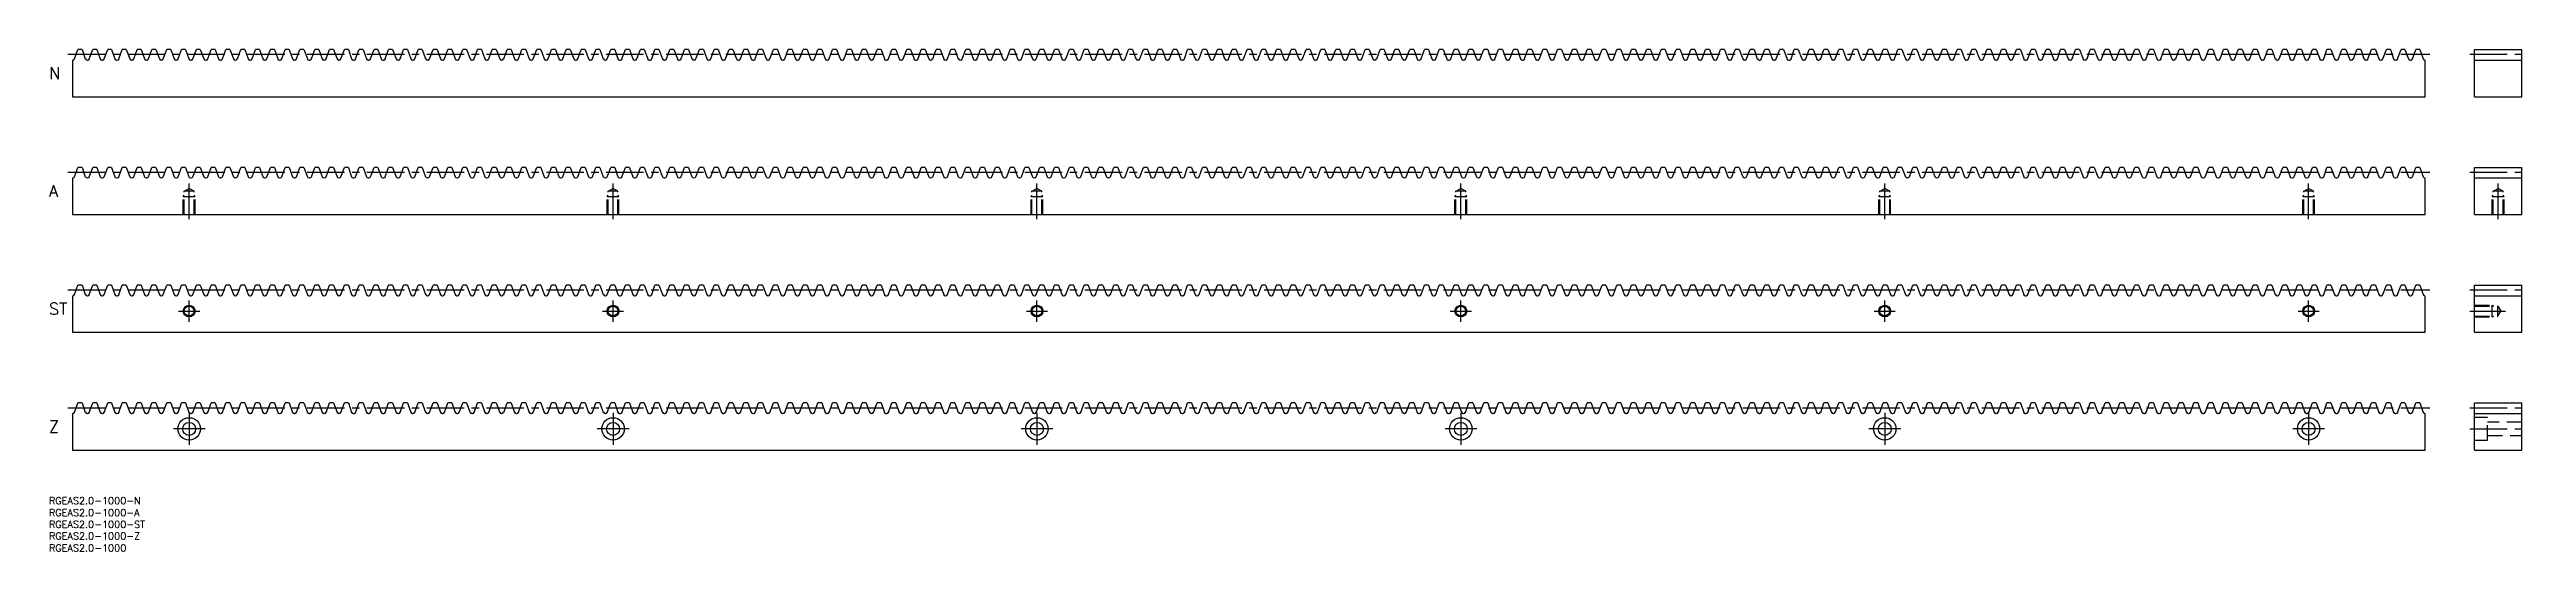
# Model space of a CAD drawing. Extents: x 0 to 1052, y -23 to 190.
import ezdxf

# ---------------------------------------------------------------- set-up
doc = ezdxf.new("R2010")
doc.units = 0
doc.header["$LTSCALE"] = 0.5
doc.linetypes.add('CENTER', pattern=[50.8, 31.75, -6.35, 6.35, -6.35])
doc.linetypes.add('DASHED', pattern=[19.05, 12.7, -6.35])
for name, color, linetype in [('MSM_CENTER', 1, 'CENTER'), ('MSM_CONTINUOUS', 7, 'CONTINUOUS'), ('MSM_DASHED', 4, 'DASHED'), ('MSM_NARROW', 5, 'CONTINUOUS'), ('MSM_PART_NUMBER', 7, 'CONTINUOUS')]:
    doc.layers.add(name, color=color, linetype=linetype)
doc.styles.get("Standard").update_dxf_attribs({"font": 'txt.shx', "height": 5, "bigfont": 'bigfont.shx'})

# ---------------------------------------------------------------- blocks, each defined once
blk = doc.blocks.new('*U2')
at = {"layer": 'MSM_PART_NUMBER'}
blk.add_text('RGEAS2.0-1000-N', height=3, dxfattribs=at).set_placement((0, -3))
blk = doc.blocks.new('*U3')
at = {"layer": 'MSM_PART_NUMBER'}
blk.add_text('RGEAS2.0-1000-A', height=3, dxfattribs=at).set_placement((0, -8))
blk = doc.blocks.new('*U5')
at = {"layer": 'MSM_PART_NUMBER'}
blk.add_text('Z', height=5, dxfattribs=at).set_placement((0, 27.5))
blk = doc.blocks.new('*U6')
at = {"layer": 'MSM_PART_NUMBER'}
blk.add_text('ST', height=5, dxfattribs=at).set_placement((0, 77.5))
blk = doc.blocks.new('*U7')
at = {"layer": 'MSM_PART_NUMBER'}
blk.add_text('A', height=5, dxfattribs=at).set_placement((0, 127.5))
blk = doc.blocks.new('*U8')
at = {"layer": 'MSM_PART_NUMBER'}
blk.add_text('N', height=5, dxfattribs=at).set_placement((0, 177.5))
blk = doc.blocks.new('*U9')
at = {"layer": 'MSM_PART_NUMBER'}
blk.add_text('RGEAS2.0-1000-ST', height=3, dxfattribs=at).set_placement((0, -13))
blk = doc.blocks.new('*U10')
at = {"layer": 'MSM_PART_NUMBER'}
blk.add_text('RGEAS2.0-1000-Z', height=3, dxfattribs=at).set_placement((0, -18))
blk = doc.blocks.new('*U11')
at = {"layer": 'MSM_PART_NUMBER'}
blk.add_text('RGEAS2.0-1000', height=3, dxfattribs=at).set_placement((0, -23))

msp = doc.modelspace()

# ---------------------------------------------------------------- linework, layer by layer
at = {"layer": 'MSM_CENTER'}
for p, q in [((8, 188), (1011, 188)), ((1028, 188), (1052, 188)), ((8, 138), (1011, 138)), ((1028, 138), (1052, 138)), ((59.5, 118), (59.5, 133.1)), ((239.5, 118), (239.5, 133.1)), ((419.5, 118), (419.5, 133.1)), ((599.5, 118), (599.5, 133.1)), ((779.5, 118), (779.5, 133.1)), ((959.5, 118), (959.5, 133.1)), ((1040, 118), (1040, 133.1)), ((8, 88), (1011, 88)), ((1028, 88), (1052, 88)), ((55, 79), (64, 79)), ((59.5, 74.5), (59.5, 83.5)), ((235, 79), (244, 79)), ((239.5, 74.5), (239.5, 83.5)), ((415, 79), (424, 79)), ((419.5, 74.5), (419.5, 83.5)), ((595, 79), (604, 79)), ((599.5, 74.5), (599.5, 83.5)), ((775, 79), (784, 79)), ((779.5, 74.5), (779.5, 83.5)), ((955, 79), (964, 79)), ((959.5, 74.5), (959.5, 83.5)), ((1028, 79), (1043.1, 79)), ((8, 38), (1011, 38)), ((59.5, 35.8), (59.5, 22.2)), ((239.5, 35.8), (239.5, 22.2)), ((419.5, 35.8), (419.5, 22.2)), ((599.5, 35.8), (599.5, 22.2)), ((779.5, 35.8), (779.5, 22.2)), ((959.5, 35.8), (959.5, 22.2)), ((1028, 38), (1052, 38)), ((66.3, 29), (52.8, 29)), ((246.3, 29), (232.8, 29)), ((426.3, 29), (412.8, 29)), ((606.3, 29), (592.8, 29)), ((786.3, 29), (772.8, 29)), ((966.3, 29), (952.8, 29)), ((1028, 29), (1052, 29))]:
    msp.add_line(p, q, dxfattribs=at)
at = {"layer": 'MSM_CONTINUOUS'}
for p, q in [((10.8, 186), (12.3, 190)), ((14, 190), (12.3, 190)), ((14, 190), (15.4, 186)), ((17.1, 186), (18.6, 190)), ((20.3, 190), (18.6, 190)), ((20.3, 190), (21.7, 186)), ((23.4, 186), (24.9, 190)), ((26.5, 190), (24.9, 190)), ((26.5, 190), (28, 186)), ((29.7, 186), (31.1, 190)), ((32.8, 190), (31.1, 190)), ((32.8, 190), (34.3, 186)), ((36, 186), (37.4, 190)), ((39.1, 190), (37.4, 190)), ((39.1, 190), (40.6, 186)), ((42.3, 186), (43.7, 190)), ((45.4, 190), (43.7, 190)), ((45.4, 190), (46.9, 186)), ((48.5, 186), (50, 190)), ((51.7, 190), (50, 190)), ((51.7, 190), (53.1, 186)), ((54.8, 186), (56.3, 190)), ((58, 190), (56.3, 190)), ((58, 190), (59.4, 186)), ((61.1, 186), (62.6, 190)), ((64.2, 190), (62.6, 190)), ((64.2, 190), (65.7, 186)), ((67.4, 186), (68.8, 190)), ((70.5, 190), (68.8, 190)), ((70.5, 190), (72, 186)), ((73.7, 186), (75.1, 190)), ((76.8, 190), (75.1, 190)), ((76.8, 190), (78.3, 186)), ((80, 186), (81.4, 190)), ((83.1, 190), (81.4, 190)), ((83.1, 190), (84.6, 186)), ((86.2, 186), (87.7, 190)), ((89.4, 190), (87.7, 190)), ((89.4, 190), (90.8, 186)), ((92.5, 186), (94, 190)), ((95.7, 190), (94, 190)), ((95.7, 190), (97.1, 186)), ((98.8, 186), (100.3, 190)), ((101.9, 190), (100.3, 190)), ((101.9, 190), (103.4, 186)), ((105.1, 186), (106.5, 190)), ((108.2, 190), (106.5, 190)), ((108.2, 190), (109.7, 186)), ((111.4, 186), (112.8, 190)), ((114.5, 190), (112.8, 190)), ((114.5, 190), (116, 186)), ((117.7, 186), (119.1, 190)), ((120.8, 190), (119.1, 190)), ((120.8, 190), (122.3, 186)), ((123.9, 186), (125.4, 190)), ((127.1, 190), (125.4, 190)), ((127.1, 190), (128.5, 186)), ((130.2, 186), (131.7, 190)), ((133.4, 190), (131.7, 190)), ((133.4, 190), (134.8, 186)), ((136.5, 186), (138, 190)), ((139.6, 190), (138, 190)), ((139.6, 190), (141.1, 186)), ((142.8, 186), (144.2, 190)), ((145.9, 190), (144.2, 190)), ((145.9, 190), (147.4, 186)), ((149.1, 186), (150.5, 190)), ((152.2, 190), (150.5, 190)), ((152.2, 190), (153.7, 186)), ((155.4, 186), (156.8, 190)), ((158.5, 190), (156.8, 190)), ((158.5, 190), (159.9, 186)), ((161.6, 186), (163.1, 190)), ((164.8, 190), (163.1, 190)), ((164.8, 190), (166.2, 186)), ((167.9, 186), (169.4, 190)), ((171.1, 190), (169.4, 190)), ((171.1, 190), (172.5, 186)), ((174.2, 186), (175.7, 190)), ((177.3, 190), (175.7, 190)), ((177.3, 190), (178.8, 186)), ((180.5, 186), (181.9, 190)), ((183.6, 190), (181.9, 190)), ((183.6, 190), (185.1, 186)), ((186.8, 186), (188.2, 190)), ((189.9, 190), (188.2, 190)), ((189.9, 190), (191.4, 186)), ((193.1, 186), (194.5, 190)), ((196.2, 190), (194.5, 190)), ((196.2, 190), (197.6, 186)), ((199.3, 186), (200.8, 190)), ((202.5, 190), (200.8, 190)), ((202.5, 190), (203.9, 186)), ((205.6, 186), (207.1, 190)), ((208.8, 190), (207.1, 190)), ((208.8, 190), (210.2, 186)), ((211.9, 186), (213.4, 190)), ((215, 190), (213.4, 190)), ((215, 190), (216.5, 186)), ((218.2, 186), (219.6, 190)), ((221.3, 190), (219.6, 190)), ((221.3, 190), (222.8, 186)), ((224.5, 186), (225.9, 190)), ((227.6, 190), (225.9, 190)), ((227.6, 190), (229.1, 186)), ((230.8, 186), (232.2, 190)), ((233.9, 190), (232.2, 190)), ((233.9, 190), (235.3, 186)), ((237, 186), (238.5, 190)), ((240.2, 190), (238.5, 190)), ((240.2, 190), (241.6, 186)), ((243.3, 186), (244.8, 190)), ((246.5, 190), (244.8, 190)), ((246.5, 190), (247.9, 186)), ((249.6, 186), (251.1, 190)), ((252.7, 190), (251.1, 190)), ((252.7, 190), (254.2, 186)), ((255.9, 186), (257.3, 190)), ((259, 190), (257.3, 190)), ((259, 190), (260.5, 186)), ((262.2, 186), (263.6, 190)), ((265.3, 190), (263.6, 190)), ((265.3, 190), (266.8, 186)), ((268.4, 186), (269.9, 190)), ((271.6, 190), (269.9, 190)), ((271.6, 190), (273, 186)), ((274.7, 186), (276.2, 190)), ((277.9, 190), (276.2, 190)), ((277.9, 190), (279.3, 186)), ((281, 186), (282.5, 190)), ((284.2, 190), (282.5, 190)), ((284.2, 190), (285.6, 186)), ((287.3, 186), (288.8, 190)), ((290.4, 190), (288.8, 190)), ((290.4, 190), (291.9, 186)), ((293.6, 186), (295, 190)), ((296.7, 190), (295, 190)), ((296.7, 190), (298.2, 186)), ((299.9, 186), (301.3, 190)), ((303, 190), (301.3, 190)), ((303, 190), (304.5, 186)), ((306.1, 186), (307.6, 190)), ((309.3, 190), (307.6, 190)), ((309.3, 190), (310.7, 186)), ((312.4, 186), (313.9, 190)), ((315.6, 190), (313.9, 190)), ((315.6, 190), (317, 186)), ((318.7, 186), (320.2, 190)), ((321.9, 190), (320.2, 190)), ((321.9, 190), (323.3, 186)), ((325, 186), (326.5, 190)), ((328.1, 190), (326.5, 190)), ((328.1, 190), (329.6, 186)), ((331.3, 186), (332.7, 190)), ((334.4, 190), (332.7, 190)), ((334.4, 190), (335.9, 186)), ((337.6, 186), (339, 190)), ((340.7, 190), (339, 190)), ((340.7, 190), (342.2, 186)), ((343.8, 186), (345.3, 190)), ((347, 190), (345.3, 190)), ((347, 190), (348.4, 186)), ((350.1, 186), (351.6, 190)), ((353.3, 190), (351.6, 190)), ((353.3, 190), (354.7, 186)), ((356.4, 186), (357.9, 190)), ((359.6, 190), (357.9, 190)), ((359.6, 190), (361, 186)), ((362.7, 186), (364.2, 190)), ((365.8, 190), (364.2, 190)), ((365.8, 190), (367.3, 186)), ((369, 186), (370.4, 190)), ((372.1, 190), (370.4, 190)), ((372.1, 190), (373.6, 186)), ((375.3, 186), (376.7, 190)), ((378.4, 190), (376.7, 190)), ((378.4, 190), (379.9, 186)), ((381.5, 186), (383, 190)), ((384.7, 190), (383, 190)), ((384.7, 190), (386.1, 186)), ((387.8, 186), (389.3, 190)), ((391, 190), (389.3, 190)), ((391, 190), (392.4, 186)), ((394.1, 186), (395.6, 190)), ((397.3, 190), (395.6, 190)), ((397.3, 190), (398.7, 186)), ((400.4, 186), (401.9, 190)), ((403.5, 190), (401.9, 190)), ((403.5, 190), (405, 186)), ((406.7, 186), (408.1, 190)), ((409.8, 190), (408.1, 190)), ((409.8, 190), (411.3, 186)), ((413, 186), (414.4, 190)), ((416.1, 190), (414.4, 190)), ((416.1, 190), (417.6, 186)), ((419.2, 186), (420.7, 190)), ((422.4, 190), (420.7, 190)), ((422.4, 190), (423.8, 186)), ((425.5, 186), (427, 190)), ((428.7, 190), (427, 190)), ((428.7, 190), (430.1, 186)), ((431.8, 186), (433.3, 190)), ((435, 190), (433.3, 190)), ((435, 190), (436.4, 186)), ((438.1, 186), (439.6, 190)), ((441.2, 190), (439.6, 190)), ((441.2, 190), (442.7, 186)), ((444.4, 186), (445.8, 190)), ((447.5, 190), (445.8, 190)), ((447.5, 190), (449, 186)), ((450.7, 186), (452.1, 190)), ((453.8, 190), (452.1, 190)), ((453.8, 190), (455.3, 186)), ((456.9, 186), (458.4, 190)), ((460.1, 190), (458.4, 190)), ((460.1, 190), (461.5, 186)), ((463.2, 186), (464.7, 190)), ((466.4, 190), (464.7, 190)), ((466.4, 190), (467.8, 186)), ((469.5, 186), (471, 190)), ((472.7, 190), (471, 190)), ((472.7, 190), (474.1, 186)), ((475.8, 186), (477.3, 190)), ((478.9, 190), (477.3, 190)), ((478.9, 190), (480.4, 186)), ((482.1, 186), (483.5, 190)), ((485.2, 190), (483.5, 190)), ((485.2, 190), (486.7, 186)), ((488.4, 186), (489.8, 190)), ((491.5, 190), (489.8, 190)), ((491.5, 190), (493, 186)), ((494.6, 186), (496.1, 190)), ((497.8, 190), (496.1, 190)), ((497.8, 190), (499.2, 186)), ((500.9, 186), (502.4, 190)), ((504.1, 190), (502.4, 190)), ((504.1, 190), (505.5, 186)), ((507.2, 186), (508.7, 190)), ((510.4, 190), (508.7, 190)), ((510.4, 190), (511.8, 186)), ((513.5, 186), (515, 190)), ((516.6, 190), (515, 190)), ((516.6, 190), (518.1, 186)), ((519.8, 186), (521.2, 190)), ((522.9, 190), (521.2, 190)), ((522.9, 190), (524.4, 186)), ((526.1, 186), (527.5, 190)), ((529.2, 190), (527.5, 190)), ((529.2, 190), (530.7, 186)), ((532.3, 186), (533.8, 190)), ((535.5, 190), (533.8, 190)), ((535.5, 190), (536.9, 186)), ((538.6, 186), (540.1, 190)), ((541.8, 190), (540.1, 190)), ((541.8, 190), (543.2, 186)), ((544.9, 186), (546.4, 190)), ((548.1, 190), (546.4, 190)), ((548.1, 190), (549.5, 186)), ((551.2, 186), (552.6, 190)), ((554.3, 190), (552.6, 190)), ((554.3, 190), (555.8, 186)), ((557.5, 186), (558.9, 190)), ((560.6, 190), (558.9, 190)), ((560.6, 190), (562.1, 186)), ((563.8, 186), (565.2, 190)), ((566.9, 190), (565.2, 190)), ((566.9, 190), (568.4, 186)), ((570, 186), (571.5, 190)), ((573.2, 190), (571.5, 190)), ((573.2, 190), (574.6, 186)), ((576.3, 186), (577.8, 190)), ((579.5, 190), (577.8, 190)), ((579.5, 190), (580.9, 186)), ((582.6, 186), (584.1, 190)), ((585.8, 190), (584.1, 190)), ((585.8, 190), (587.2, 186)), ((588.9, 186), (590.3, 190)), ((592, 190), (590.3, 190)), ((592, 190), (593.5, 186)), ((595.2, 186), (596.6, 190)), ((598.3, 190), (596.6, 190)), ((598.3, 190), (599.8, 186)), ((601.5, 186), (602.9, 190)), ((604.6, 190), (602.9, 190)), ((604.6, 190), (606.1, 186)), ((607.7, 186), (609.2, 190)), ((610.9, 190), (609.2, 190)), ((610.9, 190), (612.3, 186)), ((614, 186), (615.5, 190)), ((617.2, 190), (615.5, 190)), ((617.2, 190), (618.6, 186)), ((620.3, 186), (621.8, 190)), ((623.5, 190), (621.8, 190)), ((623.5, 190), (624.9, 186)), ((626.6, 186), (628, 190)), ((629.7, 190), (628, 190)), ((629.7, 190), (631.2, 186)), ((632.9, 186), (634.3, 190)), ((636, 190), (634.3, 190)), ((636, 190), (637.5, 186)), ((639.2, 186), (640.6, 190)), ((642.3, 190), (640.6, 190)), ((642.3, 190), (643.8, 186)), ((645.4, 186), (646.9, 190)), ((648.6, 190), (646.9, 190)), ((648.6, 190), (650, 186)), ((651.7, 186), (653.2, 190)), ((654.9, 190), (653.2, 190)), ((654.9, 190), (656.3, 186)), ((658, 186), (659.5, 190)), ((661.1, 190), (659.5, 190)), ((661.1, 190), (662.6, 186)), ((664.3, 186), (665.7, 190)), ((667.4, 190), (665.7, 190)), ((667.4, 190), (668.9, 186)), ((670.6, 186), (672, 190)), ((673.7, 190), (672, 190)), ((673.7, 190), (675.2, 186)), ((676.9, 186), (678.3, 190)), ((680, 190), (678.3, 190)), ((680, 190), (681.5, 186)), ((683.1, 186), (684.6, 190)), ((686.3, 190), (684.6, 190)), ((686.3, 190), (687.7, 186)), ((689.4, 186), (690.9, 190)), ((692.6, 190), (690.9, 190)), ((692.6, 190), (694, 186)), ((695.7, 186), (697.2, 190)), ((698.8, 190), (697.2, 190)), ((698.8, 190), (700.3, 186)), ((702, 186), (703.4, 190)), ((705.1, 190), (703.4, 190)), ((705.1, 190), (706.6, 186)), ((708.3, 186), (709.7, 190)), ((711.4, 190), (709.7, 190)), ((711.4, 190), (712.9, 186)), ((714.6, 186), (716, 190)), ((717.7, 190), (716, 190)), ((717.7, 190), (719.2, 186)), ((720.8, 186), (722.3, 190)), ((724, 190), (722.3, 190)), ((724, 190), (725.4, 186)), ((727.1, 186), (728.6, 190)), ((730.3, 190), (728.6, 190)), ((730.3, 190), (731.7, 186)), ((733.4, 186), (734.9, 190)), ((736.5, 190), (734.9, 190)), ((736.5, 190), (738, 186)), ((739.7, 186), (741.1, 190)), ((742.8, 190), (741.1, 190)), ((742.8, 190), (744.3, 186)), ((746, 186), (747.4, 190)), ((749.1, 190), (747.4, 190)), ((749.1, 190), (750.6, 186)), ((752.3, 186), (753.7, 190)), ((755.4, 190), (753.7, 190)), ((755.4, 190), (756.9, 186)), ((758.5, 186), (760, 190)), ((761.7, 190), (760, 190)), ((761.7, 190), (763.1, 186)), ((764.8, 186), (766.3, 190)), ((768, 190), (766.3, 190)), ((768, 190), (769.4, 186)), ((771.1, 186), (772.6, 190)), ((774.2, 190), (772.6, 190)), ((774.2, 190), (775.7, 186)), ((777.4, 186), (778.8, 190)), ((780.5, 190), (778.8, 190)), ((780.5, 190), (782, 186)), ((783.7, 186), (785.1, 190)), ((786.8, 190), (785.1, 190)), ((786.8, 190), (788.3, 186)), ((790, 186), (791.4, 190)), ((793.1, 190), (791.4, 190)), ((793.1, 190), (794.6, 186)), ((796.2, 186), (797.7, 190)), ((799.4, 190), (797.7, 190)), ((799.4, 190), (800.8, 186)), ((802.5, 186), (804, 190)), ((805.7, 190), (804, 190)), ((805.7, 190), (807.1, 186)), ((808.8, 186), (810.3, 190)), ((811.9, 190), (810.3, 190)), ((811.9, 190), (813.4, 186)), ((815.1, 186), (816.5, 190)), ((818.2, 190), (816.5, 190)), ((818.2, 190), (819.7, 186)), ((821.4, 186), (822.8, 190)), ((824.5, 190), (822.8, 190)), ((824.5, 190), (826, 186)), ((827.7, 186), (829.1, 190)), ((830.8, 190), (829.1, 190)), ((830.8, 190), (832.3, 186)), ((833.9, 186), (835.4, 190)), ((837.1, 190), (835.4, 190)), ((837.1, 190), (838.5, 186)), ((840.2, 186), (841.7, 190)), ((843.4, 190), (841.7, 190)), ((843.4, 190), (844.8, 186)), ((846.5, 186), (848, 190)), ((849.6, 190), (848, 190)), ((849.6, 190), (851.1, 186)), ((852.8, 186), (854.2, 190)), ((855.9, 190), (854.2, 190)), ((855.9, 190), (857.4, 186)), ((859.1, 186), (860.5, 190)), ((862.2, 190), (860.5, 190)), ((862.2, 190), (863.7, 186)), ((865.4, 186), (866.8, 190)), ((868.5, 190), (866.8, 190)), ((868.5, 190), (870, 186)), ((871.6, 186), (873.1, 190)), ((874.8, 190), (873.1, 190)), ((874.8, 190), (876.2, 186)), ((877.9, 186), (879.4, 190)), ((881.1, 190), (879.4, 190)), ((881.1, 190), (882.5, 186)), ((884.2, 186), (885.7, 190)), ((887.3, 190), (885.7, 190)), ((887.3, 190), (888.8, 186)), ((890.5, 186), (891.9, 190)), ((893.6, 190), (891.9, 190)), ((893.6, 190), (895.1, 186)), ((896.8, 186), (898.2, 190)), ((899.9, 190), (898.2, 190)), ((899.9, 190), (901.4, 186)), ((903.1, 186), (904.5, 190)), ((906.2, 190), (904.5, 190)), ((906.2, 190), (907.7, 186)), ((909.3, 186), (910.8, 190)), ((912.5, 190), (910.8, 190)), ((912.5, 190), (913.9, 186)), ((915.6, 186), (917.1, 190)), ((918.8, 190), (917.1, 190)), ((918.8, 190), (920.2, 186)), ((921.9, 186), (923.4, 190)), ((925, 190), (923.4, 190)), ((925, 190), (926.5, 186)), ((928.2, 186), (929.6, 190)), ((931.3, 190), (929.6, 190)), ((931.3, 190), (932.8, 186)), ((934.5, 186), (935.9, 190)), ((937.6, 190), (935.9, 190)), ((937.6, 190), (939.1, 186)), ((940.8, 186), (942.2, 190)), ((943.9, 190), (942.2, 190)), ((943.9, 190), (945.3, 186)), ((947, 186), (948.5, 190)), ((950.2, 190), (948.5, 190)), ((950.2, 190), (951.6, 186)), ((953.3, 186), (954.8, 190)), ((956.5, 190), (954.8, 190)), ((956.5, 190), (957.9, 186)), ((959.6, 186), (961.1, 190)), ((962.7, 190), (961.1, 190)), ((962.7, 190), (964.2, 186)), ((965.9, 186), (967.3, 190)), ((969, 190), (967.3, 190)), ((969, 190), (970.5, 186)), ((972.2, 186), (973.6, 190)), ((975.3, 190), (973.6, 190)), ((975.3, 190), (976.8, 186)), ((978.5, 186), (979.9, 190)), ((981.6, 190), (979.9, 190)), ((981.6, 190), (983, 186)), ((984.7, 186), (986.2, 190)), ((987.9, 190), (986.2, 190)), ((987.9, 190), (989.3, 186)), ((991, 186), (992.5, 190)), ((994.2, 190), (992.5, 190)), ((994.2, 190), (995.6, 186)), ((997.3, 186), (998.8, 190)), ((1000.4, 190), (998.8, 190)), ((1000.4, 190), (1001.9, 186)), ((1003.6, 186), (1005, 190)), ((1006.7, 190), (1005, 190)), ((1006.7, 190), (1008.2, 186)), ((1030, 190), (1050, 190)), ((1030, 170), (1030, 190)), ((1050, 170), (1050, 190)), ((10, 185.5), (10.1, 185.5)), ((10, 185.5), (10, 170)), ((16.2, 185.5), (16.4, 185.5)), ((22.4, 185.5), (22.7, 185.5)), ((28.7, 185.5), (29, 185.5)), ((35, 185.5), (35.3, 185.5)), ((41.3, 185.5), (41.5, 185.5)), ((47.6, 185.5), (47.8, 185.5)), ((53.8, 185.5), (54.1, 185.5)), ((60.1, 185.5), (60.4, 185.5)), ((66.4, 185.5), (66.7, 185.5)), ((72.7, 185.5), (73, 185.5)), ((79, 185.5), (79.2, 185.5)), ((85.3, 185.5), (85.5, 185.5)), ((91.5, 185.5), (91.8, 185.5)), ((97.8, 185.5), (98.1, 185.5)), ((104.1, 185.5), (104.4, 185.5)), ((110.4, 185.5), (110.7, 185.5)), ((116.7, 185.5), (116.9, 185.5)), ((123, 185.5), (123.2, 185.5)), ((129.2, 185.5), (129.5, 185.5)), ((135.5, 185.5), (135.8, 185.5)), ((141.8, 185.5), (142.1, 185.5)), ((148.1, 185.5), (148.4, 185.5)), ((154.4, 185.5), (154.6, 185.5)), ((160.7, 185.5), (160.9, 185.5)), ((166.9, 185.5), (167.2, 185.5)), ((173.2, 185.5), (173.5, 185.5)), ((179.5, 185.5), (179.8, 185.5)), ((185.8, 185.5), (186.1, 185.5)), ((192.1, 185.5), (192.3, 185.5)), ((198.4, 185.5), (198.6, 185.5)), ((204.6, 185.5), (204.9, 185.5)), ((210.9, 185.5), (211.2, 185.5)), ((217.2, 185.5), (217.5, 185.5)), ((223.5, 185.5), (223.8, 185.5)), ((229.8, 185.5), (230, 185.5)), ((236.1, 185.5), (236.3, 185.5)), ((242.3, 185.5), (242.6, 185.5)), ((248.6, 185.5), (248.9, 185.5)), ((254.9, 185.5), (255.2, 185.5)), ((261.2, 185.5), (261.5, 185.5)), ((267.5, 185.5), (267.7, 185.5)), ((273.8, 185.5), (274, 185.5)), ((280, 185.5), (280.3, 185.5)), ((286.3, 185.5), (286.6, 185.5)), ((292.6, 185.5), (292.9, 185.5)), ((298.9, 185.5), (299.2, 185.5)), ((305.2, 185.5), (305.4, 185.5)), ((311.5, 185.5), (311.7, 185.5)), ((317.7, 185.5), (318, 185.5)), ((324, 185.5), (324.3, 185.5)), ((330.3, 185.5), (330.6, 185.5)), ((336.6, 185.5), (336.9, 185.5)), ((342.9, 185.5), (343.1, 185.5)), ((349.2, 185.5), (349.4, 185.5)), ((355.4, 185.5), (355.7, 185.5)), ((361.7, 185.5), (362, 185.5)), ((368, 185.5), (368.3, 185.5)), ((374.3, 185.5), (374.5, 185.5)), ((380.6, 185.5), (380.8, 185.5)), ((386.9, 185.5), (387.1, 185.5)), ((393.1, 185.5), (393.4, 185.5)), ((399.4, 185.5), (399.7, 185.5)), ((405.7, 185.5), (406, 185.5)), ((412, 185.5), (412.2, 185.5)), ((418.3, 185.5), (418.5, 185.5)), ((424.6, 185.5), (424.8, 185.5)), ((430.8, 185.5), (431.1, 185.5)), ((437.1, 185.5), (437.4, 185.5)), ((443.4, 185.5), (443.7, 185.5)), ((449.7, 185.5), (449.9, 185.5)), ((456, 185.5), (456.2, 185.5)), ((462.3, 185.5), (462.5, 185.5)), ((468.5, 185.5), (468.8, 185.5)), ((474.8, 185.5), (475.1, 185.5)), ((481.1, 185.5), (481.4, 185.5)), ((487.4, 185.5), (487.6, 185.5)), ((493.7, 185.5), (493.9, 185.5)), ((500, 185.5), (500.2, 185.5)), ((506.2, 185.5), (506.5, 185.5)), ((512.5, 185.5), (512.8, 185.5)), ((518.8, 185.5), (519.1, 185.5)), ((525.1, 185.5), (525.3, 185.5)), ((531.4, 185.5), (531.6, 185.5)), ((537.7, 185.5), (537.9, 185.5)), ((543.9, 185.5), (544.2, 185.5)), ((550.2, 185.5), (550.5, 185.5)), ((556.5, 185.5), (556.8, 185.5)), ((562.8, 185.5), (563, 185.5)), ((569.1, 185.5), (569.3, 185.5)), ((575.4, 185.5), (575.6, 185.5)), ((581.6, 185.5), (581.9, 185.5)), ((587.9, 185.5), (588.2, 185.5)), ((594.2, 185.5), (594.5, 185.5)), ((600.5, 185.5), (600.7, 185.5)), ((606.8, 185.5), (607, 185.5)), ((613.1, 185.5), (613.3, 185.5)), ((619.3, 185.5), (619.6, 185.5)), ((625.6, 185.5), (625.9, 185.5)), ((631.9, 185.5), (632.2, 185.5)), ((638.2, 185.5), (638.4, 185.5)), ((644.5, 185.5), (644.7, 185.5)), ((650.8, 185.5), (651, 185.5)), ((657, 185.5), (657.3, 185.5)), ((663.3, 185.5), (663.6, 185.5)), ((669.6, 185.5), (669.9, 185.5)), ((675.9, 185.5), (676.1, 185.5)), ((682.2, 185.5), (682.4, 185.5)), ((688.5, 185.5), (688.7, 185.5)), ((694.7, 185.5), (695, 185.5)), ((701, 185.5), (701.3, 185.5)), ((707.3, 185.5), (707.6, 185.5)), ((713.6, 185.5), (713.8, 185.5)), ((719.9, 185.5), (720.1, 185.5)), ((726.2, 185.5), (726.4, 185.5)), ((732.4, 185.5), (732.7, 185.5)), ((738.7, 185.5), (739, 185.5)), ((745, 185.5), (745.3, 185.5)), ((751.3, 185.5), (751.5, 185.5)), ((757.6, 185.5), (757.8, 185.5)), ((763.9, 185.5), (764.1, 185.5)), ((770.1, 185.5), (770.4, 185.5)), ((776.4, 185.5), (776.7, 185.5)), ((782.7, 185.5), (783, 185.5)), ((789, 185.5), (789.2, 185.5)), ((795.3, 185.5), (795.5, 185.5)), ((801.6, 185.5), (801.8, 185.5)), ((807.8, 185.5), (808.1, 185.5)), ((814.1, 185.5), (814.4, 185.5)), ((820.4, 185.5), (820.7, 185.5)), ((826.7, 185.5), (826.9, 185.5)), ((833, 185.5), (833.2, 185.5)), ((839.2, 185.5), (839.5, 185.5)), ((845.5, 185.5), (845.8, 185.5)), ((851.8, 185.5), (852.1, 185.5)), ((858.1, 185.5), (858.4, 185.5)), ((864.4, 185.5), (864.6, 185.5)), ((870.7, 185.5), (870.9, 185.5)), ((876.9, 185.5), (877.2, 185.5)), ((883.2, 185.5), (883.5, 185.5)), ((889.5, 185.5), (889.8, 185.5)), ((895.8, 185.5), (896.1, 185.5)), ((902.1, 185.5), (902.3, 185.5)), ((908.4, 185.5), (908.6, 185.5)), ((914.6, 185.5), (914.9, 185.5)), ((920.9, 185.5), (921.2, 185.5)), ((927.2, 185.5), (927.5, 185.5)), ((933.5, 185.5), (933.8, 185.5)), ((939.8, 185.5), (940, 185.5)), ((946.1, 185.5), (946.3, 185.5)), ((952.3, 185.5), (952.6, 185.5)), ((958.6, 185.5), (958.9, 185.5)), ((964.9, 185.5), (965.2, 185.5)), ((971.2, 185.5), (971.5, 185.5)), ((977.5, 185.5), (977.7, 185.5)), ((983.8, 185.5), (984, 185.5)), ((990, 185.5), (990.3, 185.5)), ((996.3, 185.5), (996.6, 185.5)), ((1002.6, 185.5), (1002.9, 185.5)), ((1008.9, 185.5), (1009, 185.5)), ((1009, 170), (1009, 185.5)), ((1030, 185.5), (1050, 185.5)), ((10, 170), (1009, 170)), ((1030, 170), (1050, 170)), ((10.8, 136), (12.3, 140)), ((14, 140), (12.3, 140)), ((14, 140), (15.4, 136)), ((17.1, 136), (18.6, 140)), ((20.3, 140), (18.6, 140)), ((20.3, 140), (21.7, 136)), ((23.4, 136), (24.9, 140)), ((26.5, 140), (24.9, 140)), ((26.5, 140), (28, 136)), ((29.7, 136), (31.1, 140)), ((32.8, 140), (31.1, 140)), ((32.8, 140), (34.3, 136)), ((36, 136), (37.4, 140)), ((39.1, 140), (37.4, 140)), ((39.1, 140), (40.6, 136)), ((42.3, 136), (43.7, 140)), ((45.4, 140), (43.7, 140)), ((45.4, 140), (46.9, 136)), ((48.5, 136), (50, 140)), ((51.7, 140), (50, 140)), ((51.7, 140), (53.1, 136)), ((54.8, 136), (56.3, 140)), ((58, 140), (56.3, 140)), ((58, 140), (59.4, 136)), ((61.1, 136), (62.6, 140)), ((64.2, 140), (62.6, 140)), ((64.2, 140), (65.7, 136)), ((67.4, 136), (68.8, 140)), ((70.5, 140), (68.8, 140)), ((70.5, 140), (72, 136)), ((73.7, 136), (75.1, 140)), ((76.8, 140), (75.1, 140)), ((76.8, 140), (78.3, 136)), ((80, 136), (81.4, 140)), ((83.1, 140), (81.4, 140)), ((83.1, 140), (84.6, 136)), ((86.2, 136), (87.7, 140)), ((89.4, 140), (87.7, 140)), ((89.4, 140), (90.8, 136)), ((92.5, 136), (94, 140)), ((95.7, 140), (94, 140)), ((95.7, 140), (97.1, 136)), ((98.8, 136), (100.3, 140)), ((101.9, 140), (100.3, 140)), ((101.9, 140), (103.4, 136)), ((105.1, 136), (106.5, 140)), ((108.2, 140), (106.5, 140)), ((108.2, 140), (109.7, 136)), ((111.4, 136), (112.8, 140)), ((114.5, 140), (112.8, 140)), ((114.5, 140), (116, 136)), ((117.7, 136), (119.1, 140)), ((120.8, 140), (119.1, 140)), ((120.8, 140), (122.3, 136)), ((123.9, 136), (125.4, 140)), ((127.1, 140), (125.4, 140)), ((127.1, 140), (128.5, 136)), ((130.2, 136), (131.7, 140)), ((133.4, 140), (131.7, 140)), ((133.4, 140), (134.8, 136)), ((136.5, 136), (138, 140)), ((139.6, 140), (138, 140)), ((139.6, 140), (141.1, 136)), ((142.8, 136), (144.2, 140)), ((145.9, 140), (144.2, 140)), ((145.9, 140), (147.4, 136)), ((149.1, 136), (150.5, 140)), ((152.2, 140), (150.5, 140)), ((152.2, 140), (153.7, 136)), ((155.4, 136), (156.8, 140)), ((158.5, 140), (156.8, 140)), ((158.5, 140), (159.9, 136)), ((161.6, 136), (163.1, 140)), ((164.8, 140), (163.1, 140)), ((164.8, 140), (166.2, 136)), ((167.9, 136), (169.4, 140)), ((171.1, 140), (169.4, 140)), ((171.1, 140), (172.5, 136)), ((174.2, 136), (175.7, 140)), ((177.3, 140), (175.7, 140)), ((177.3, 140), (178.8, 136)), ((180.5, 136), (181.9, 140)), ((183.6, 140), (181.9, 140)), ((183.6, 140), (185.1, 136)), ((186.8, 136), (188.2, 140)), ((189.9, 140), (188.2, 140)), ((189.9, 140), (191.4, 136)), ((193.1, 136), (194.5, 140)), ((196.2, 140), (194.5, 140)), ((196.2, 140), (197.6, 136)), ((199.3, 136), (200.8, 140)), ((202.5, 140), (200.8, 140)), ((202.5, 140), (203.9, 136)), ((205.6, 136), (207.1, 140)), ((208.8, 140), (207.1, 140)), ((208.8, 140), (210.2, 136)), ((211.9, 136), (213.4, 140)), ((215, 140), (213.4, 140)), ((215, 140), (216.5, 136)), ((218.2, 136), (219.6, 140)), ((221.3, 140), (219.6, 140)), ((221.3, 140), (222.8, 136)), ((224.5, 136), (225.9, 140)), ((227.6, 140), (225.9, 140)), ((227.6, 140), (229.1, 136)), ((230.8, 136), (232.2, 140)), ((233.9, 140), (232.2, 140)), ((233.9, 140), (235.3, 136)), ((237, 136), (238.5, 140)), ((240.2, 140), (238.5, 140)), ((240.2, 140), (241.6, 136)), ((243.3, 136), (244.8, 140)), ((246.5, 140), (244.8, 140)), ((246.5, 140), (247.9, 136)), ((249.6, 136), (251.1, 140)), ((252.7, 140), (251.1, 140)), ((252.7, 140), (254.2, 136)), ((255.9, 136), (257.3, 140)), ((259, 140), (257.3, 140)), ((259, 140), (260.5, 136)), ((262.2, 136), (263.6, 140)), ((265.3, 140), (263.6, 140)), ((265.3, 140), (266.8, 136)), ((268.4, 136), (269.9, 140)), ((271.6, 140), (269.9, 140)), ((271.6, 140), (273, 136)), ((274.7, 136), (276.2, 140)), ((277.9, 140), (276.2, 140)), ((277.9, 140), (279.3, 136)), ((281, 136), (282.5, 140)), ((284.2, 140), (282.5, 140)), ((284.2, 140), (285.6, 136)), ((287.3, 136), (288.8, 140)), ((290.4, 140), (288.8, 140)), ((290.4, 140), (291.9, 136)), ((293.6, 136), (295, 140)), ((296.7, 140), (295, 140)), ((296.7, 140), (298.2, 136)), ((299.9, 136), (301.3, 140)), ((303, 140), (301.3, 140)), ((303, 140), (304.5, 136)), ((306.1, 136), (307.6, 140)), ((309.3, 140), (307.6, 140)), ((309.3, 140), (310.7, 136)), ((312.4, 136), (313.9, 140)), ((315.6, 140), (313.9, 140)), ((315.6, 140), (317, 136)), ((318.7, 136), (320.2, 140)), ((321.9, 140), (320.2, 140)), ((321.9, 140), (323.3, 136)), ((325, 136), (326.5, 140)), ((328.1, 140), (326.5, 140)), ((328.1, 140), (329.6, 136)), ((331.3, 136), (332.7, 140)), ((334.4, 140), (332.7, 140)), ((334.4, 140), (335.9, 136)), ((337.6, 136), (339, 140)), ((340.7, 140), (339, 140)), ((340.7, 140), (342.2, 136)), ((343.8, 136), (345.3, 140)), ((347, 140), (345.3, 140)), ((347, 140), (348.4, 136)), ((350.1, 136), (351.6, 140)), ((353.3, 140), (351.6, 140)), ((353.3, 140), (354.7, 136)), ((356.4, 136), (357.9, 140)), ((359.6, 140), (357.9, 140)), ((359.6, 140), (361, 136)), ((362.7, 136), (364.2, 140)), ((365.8, 140), (364.2, 140)), ((365.8, 140), (367.3, 136)), ((369, 136), (370.4, 140)), ((372.1, 140), (370.4, 140)), ((372.1, 140), (373.6, 136)), ((375.3, 136), (376.7, 140)), ((378.4, 140), (376.7, 140)), ((378.4, 140), (379.9, 136)), ((381.5, 136), (383, 140)), ((384.7, 140), (383, 140)), ((384.7, 140), (386.1, 136)), ((387.8, 136), (389.3, 140)), ((391, 140), (389.3, 140)), ((391, 140), (392.4, 136)), ((394.1, 136), (395.6, 140)), ((397.3, 140), (395.6, 140)), ((397.3, 140), (398.7, 136)), ((400.4, 136), (401.9, 140)), ((403.5, 140), (401.9, 140)), ((403.5, 140), (405, 136)), ((406.7, 136), (408.1, 140)), ((409.8, 140), (408.1, 140)), ((409.8, 140), (411.3, 136)), ((413, 136), (414.4, 140)), ((416.1, 140), (414.4, 140)), ((416.1, 140), (417.6, 136)), ((419.2, 136), (420.7, 140)), ((422.4, 140), (420.7, 140)), ((422.4, 140), (423.8, 136)), ((425.5, 136), (427, 140)), ((428.7, 140), (427, 140)), ((428.7, 140), (430.1, 136)), ((431.8, 136), (433.3, 140)), ((435, 140), (433.3, 140)), ((435, 140), (436.4, 136)), ((438.1, 136), (439.6, 140)), ((441.2, 140), (439.6, 140)), ((441.2, 140), (442.7, 136)), ((444.4, 136), (445.8, 140)), ((447.5, 140), (445.8, 140)), ((447.5, 140), (449, 136)), ((450.7, 136), (452.1, 140)), ((453.8, 140), (452.1, 140)), ((453.8, 140), (455.3, 136)), ((456.9, 136), (458.4, 140)), ((460.1, 140), (458.4, 140)), ((460.1, 140), (461.5, 136)), ((463.2, 136), (464.7, 140)), ((466.4, 140), (464.7, 140)), ((466.4, 140), (467.8, 136)), ((469.5, 136), (471, 140)), ((472.7, 140), (471, 140)), ((472.7, 140), (474.1, 136)), ((475.8, 136), (477.3, 140)), ((478.9, 140), (477.3, 140)), ((478.9, 140), (480.4, 136)), ((482.1, 136), (483.5, 140)), ((485.2, 140), (483.5, 140)), ((485.2, 140), (486.7, 136)), ((488.4, 136), (489.8, 140)), ((491.5, 140), (489.8, 140)), ((491.5, 140), (493, 136)), ((494.6, 136), (496.1, 140)), ((497.8, 140), (496.1, 140)), ((497.8, 140), (499.2, 136)), ((500.9, 136), (502.4, 140)), ((504.1, 140), (502.4, 140)), ((504.1, 140), (505.5, 136)), ((507.2, 136), (508.7, 140)), ((510.4, 140), (508.7, 140)), ((510.4, 140), (511.8, 136)), ((513.5, 136), (515, 140)), ((516.6, 140), (515, 140)), ((516.6, 140), (518.1, 136)), ((519.8, 136), (521.2, 140)), ((522.9, 140), (521.2, 140)), ((522.9, 140), (524.4, 136)), ((526.1, 136), (527.5, 140)), ((529.2, 140), (527.5, 140)), ((529.2, 140), (530.7, 136)), ((532.3, 136), (533.8, 140)), ((535.5, 140), (533.8, 140)), ((535.5, 140), (536.9, 136)), ((538.6, 136), (540.1, 140)), ((541.8, 140), (540.1, 140)), ((541.8, 140), (543.2, 136)), ((544.9, 136), (546.4, 140)), ((548.1, 140), (546.4, 140)), ((548.1, 140), (549.5, 136)), ((551.2, 136), (552.6, 140)), ((554.3, 140), (552.6, 140)), ((554.3, 140), (555.8, 136)), ((557.5, 136), (558.9, 140)), ((560.6, 140), (558.9, 140)), ((560.6, 140), (562.1, 136)), ((563.8, 136), (565.2, 140)), ((566.9, 140), (565.2, 140)), ((566.9, 140), (568.4, 136)), ((570, 136), (571.5, 140)), ((573.2, 140), (571.5, 140)), ((573.2, 140), (574.6, 136)), ((576.3, 136), (577.8, 140)), ((579.5, 140), (577.8, 140)), ((579.5, 140), (580.9, 136)), ((582.6, 136), (584.1, 140)), ((585.8, 140), (584.1, 140)), ((585.8, 140), (587.2, 136)), ((588.9, 136), (590.3, 140)), ((592, 140), (590.3, 140)), ((592, 140), (593.5, 136)), ((595.2, 136), (596.6, 140)), ((598.3, 140), (596.6, 140)), ((598.3, 140), (599.8, 136)), ((601.5, 136), (602.9, 140)), ((604.6, 140), (602.9, 140)), ((604.6, 140), (606.1, 136)), ((607.7, 136), (609.2, 140)), ((610.9, 140), (609.2, 140)), ((610.9, 140), (612.3, 136)), ((614, 136), (615.5, 140)), ((617.2, 140), (615.5, 140)), ((617.2, 140), (618.6, 136)), ((620.3, 136), (621.8, 140)), ((623.5, 140), (621.8, 140)), ((623.5, 140), (624.9, 136)), ((626.6, 136), (628, 140)), ((629.7, 140), (628, 140)), ((629.7, 140), (631.2, 136)), ((632.9, 136), (634.3, 140)), ((636, 140), (634.3, 140)), ((636, 140), (637.5, 136)), ((639.2, 136), (640.6, 140)), ((642.3, 140), (640.6, 140)), ((642.3, 140), (643.8, 136)), ((645.4, 136), (646.9, 140)), ((648.6, 140), (646.9, 140)), ((648.6, 140), (650, 136)), ((651.7, 136), (653.2, 140)), ((654.9, 140), (653.2, 140)), ((654.9, 140), (656.3, 136)), ((658, 136), (659.5, 140)), ((661.1, 140), (659.5, 140)), ((661.1, 140), (662.6, 136)), ((664.3, 136), (665.7, 140)), ((667.4, 140), (665.7, 140)), ((667.4, 140), (668.9, 136)), ((670.6, 136), (672, 140)), ((673.7, 140), (672, 140)), ((673.7, 140), (675.2, 136)), ((676.9, 136), (678.3, 140)), ((680, 140), (678.3, 140)), ((680, 140), (681.5, 136)), ((683.1, 136), (684.6, 140)), ((686.3, 140), (684.6, 140)), ((686.3, 140), (687.7, 136)), ((689.4, 136), (690.9, 140)), ((692.6, 140), (690.9, 140)), ((692.6, 140), (694, 136)), ((695.7, 136), (697.2, 140)), ((698.8, 140), (697.2, 140)), ((698.8, 140), (700.3, 136)), ((702, 136), (703.4, 140)), ((705.1, 140), (703.4, 140)), ((705.1, 140), (706.6, 136)), ((708.3, 136), (709.7, 140)), ((711.4, 140), (709.7, 140)), ((711.4, 140), (712.9, 136)), ((714.6, 136), (716, 140)), ((717.7, 140), (716, 140)), ((717.7, 140), (719.2, 136)), ((720.8, 136), (722.3, 140)), ((724, 140), (722.3, 140)), ((724, 140), (725.4, 136)), ((727.1, 136), (728.6, 140)), ((730.3, 140), (728.6, 140)), ((730.3, 140), (731.7, 136)), ((733.4, 136), (734.9, 140)), ((736.5, 140), (734.9, 140)), ((736.5, 140), (738, 136)), ((739.7, 136), (741.1, 140)), ((742.8, 140), (741.1, 140)), ((742.8, 140), (744.3, 136)), ((746, 136), (747.4, 140)), ((749.1, 140), (747.4, 140)), ((749.1, 140), (750.6, 136)), ((752.3, 136), (753.7, 140)), ((755.4, 140), (753.7, 140)), ((755.4, 140), (756.9, 136)), ((758.5, 136), (760, 140)), ((761.7, 140), (760, 140)), ((761.7, 140), (763.1, 136)), ((764.8, 136), (766.3, 140)), ((768, 140), (766.3, 140)), ((768, 140), (769.4, 136)), ((771.1, 136), (772.6, 140)), ((774.2, 140), (772.6, 140)), ((774.2, 140), (775.7, 136)), ((777.4, 136), (778.8, 140)), ((780.5, 140), (778.8, 140)), ((780.5, 140), (782, 136)), ((783.7, 136), (785.1, 140)), ((786.8, 140), (785.1, 140)), ((786.8, 140), (788.3, 136)), ((790, 136), (791.4, 140)), ((793.1, 140), (791.4, 140)), ((793.1, 140), (794.6, 136)), ((796.2, 136), (797.7, 140)), ((799.4, 140), (797.7, 140)), ((799.4, 140), (800.8, 136)), ((802.5, 136), (804, 140)), ((805.7, 140), (804, 140)), ((805.7, 140), (807.1, 136)), ((808.8, 136), (810.3, 140)), ((811.9, 140), (810.3, 140)), ((811.9, 140), (813.4, 136)), ((815.1, 136), (816.5, 140)), ((818.2, 140), (816.5, 140)), ((818.2, 140), (819.7, 136)), ((821.4, 136), (822.8, 140)), ((824.5, 140), (822.8, 140)), ((824.5, 140), (826, 136)), ((827.7, 136), (829.1, 140)), ((830.8, 140), (829.1, 140)), ((830.8, 140), (832.3, 136)), ((833.9, 136), (835.4, 140)), ((837.1, 140), (835.4, 140)), ((837.1, 140), (838.5, 136)), ((840.2, 136), (841.7, 140)), ((843.4, 140), (841.7, 140)), ((843.4, 140), (844.8, 136)), ((846.5, 136), (848, 140)), ((849.6, 140), (848, 140)), ((849.6, 140), (851.1, 136)), ((852.8, 136), (854.2, 140)), ((855.9, 140), (854.2, 140)), ((855.9, 140), (857.4, 136)), ((859.1, 136), (860.5, 140)), ((862.2, 140), (860.5, 140)), ((862.2, 140), (863.7, 136)), ((865.4, 136), (866.8, 140)), ((868.5, 140), (866.8, 140)), ((868.5, 140), (870, 136)), ((871.6, 136), (873.1, 140)), ((874.8, 140), (873.1, 140)), ((874.8, 140), (876.2, 136)), ((877.9, 136), (879.4, 140)), ((881.1, 140), (879.4, 140)), ((881.1, 140), (882.5, 136)), ((884.2, 136), (885.7, 140)), ((887.3, 140), (885.7, 140)), ((887.3, 140), (888.8, 136)), ((890.5, 136), (891.9, 140)), ((893.6, 140), (891.9, 140)), ((893.6, 140), (895.1, 136)), ((896.8, 136), (898.2, 140)), ((899.9, 140), (898.2, 140)), ((899.9, 140), (901.4, 136)), ((903.1, 136), (904.5, 140)), ((906.2, 140), (904.5, 140)), ((906.2, 140), (907.7, 136)), ((909.3, 136), (910.8, 140)), ((912.5, 140), (910.8, 140)), ((912.5, 140), (913.9, 136)), ((915.6, 136), (917.1, 140)), ((918.8, 140), (917.1, 140)), ((918.8, 140), (920.2, 136)), ((921.9, 136), (923.4, 140)), ((925, 140), (923.4, 140)), ((925, 140), (926.5, 136)), ((928.2, 136), (929.6, 140)), ((931.3, 140), (929.6, 140)), ((931.3, 140), (932.8, 136)), ((934.5, 136), (935.9, 140)), ((937.6, 140), (935.9, 140)), ((937.6, 140), (939.1, 136)), ((940.8, 136), (942.2, 140)), ((943.9, 140), (942.2, 140)), ((943.9, 140), (945.3, 136)), ((947, 136), (948.5, 140)), ((950.2, 140), (948.5, 140)), ((950.2, 140), (951.6, 136)), ((953.3, 136), (954.8, 140)), ((956.5, 140), (954.8, 140)), ((956.5, 140), (957.9, 136)), ((959.6, 136), (961.1, 140)), ((962.7, 140), (961.1, 140)), ((962.7, 140), (964.2, 136)), ((965.9, 136), (967.3, 140)), ((969, 140), (967.3, 140)), ((969, 140), (970.5, 136)), ((972.2, 136), (973.6, 140)), ((975.3, 140), (973.6, 140)), ((975.3, 140), (976.8, 136)), ((978.5, 136), (979.9, 140)), ((981.6, 140), (979.9, 140)), ((981.6, 140), (983, 136)), ((984.7, 136), (986.2, 140)), ((987.9, 140), (986.2, 140)), ((987.9, 140), (989.3, 136)), ((991, 136), (992.5, 140)), ((994.2, 140), (992.5, 140)), ((994.2, 140), (995.6, 136)), ((997.3, 136), (998.8, 140)), ((1000.4, 140), (998.8, 140)), ((1000.4, 140), (1001.9, 136)), ((1003.6, 136), (1005, 140)), ((1006.7, 140), (1005, 140)), ((1006.7, 140), (1008.2, 136)), ((1030, 140), (1050, 140)), ((1030, 120), (1030, 140)), ((1050, 120), (1050, 140)), ((10, 135.5), (10.1, 135.5)), ((10, 135.5), (10, 120)), ((16.2, 135.5), (16.4, 135.5)), ((22.4, 135.5), (22.7, 135.5)), ((28.7, 135.5), (29, 135.5)), ((35, 135.5), (35.3, 135.5)), ((41.3, 135.5), (41.5, 135.5)), ((47.6, 135.5), (47.8, 135.5)), ((53.8, 135.5), (54.1, 135.5)), ((60.1, 135.5), (60.4, 135.5)), ((66.4, 135.5), (66.7, 135.5)), ((72.7, 135.5), (73, 135.5)), ((79, 135.5), (79.2, 135.5)), ((85.3, 135.5), (85.5, 135.5)), ((91.5, 135.5), (91.8, 135.5)), ((97.8, 135.5), (98.1, 135.5)), ((104.1, 135.5), (104.4, 135.5)), ((110.4, 135.5), (110.7, 135.5)), ((116.7, 135.5), (116.9, 135.5)), ((123, 135.5), (123.2, 135.5)), ((129.2, 135.5), (129.5, 135.5)), ((135.5, 135.5), (135.8, 135.5)), ((141.8, 135.5), (142.1, 135.5)), ((148.1, 135.5), (148.4, 135.5)), ((154.4, 135.5), (154.6, 135.5)), ((160.7, 135.5), (160.9, 135.5)), ((166.9, 135.5), (167.2, 135.5)), ((173.2, 135.5), (173.5, 135.5)), ((179.5, 135.5), (179.8, 135.5)), ((185.8, 135.5), (186.1, 135.5)), ((192.1, 135.5), (192.3, 135.5)), ((198.4, 135.5), (198.6, 135.5)), ((204.6, 135.5), (204.9, 135.5)), ((210.9, 135.5), (211.2, 135.5)), ((217.2, 135.5), (217.5, 135.5)), ((223.5, 135.5), (223.8, 135.5)), ((229.8, 135.5), (230, 135.5)), ((236.1, 135.5), (236.3, 135.5)), ((242.3, 135.5), (242.6, 135.5)), ((248.6, 135.5), (248.9, 135.5)), ((254.9, 135.5), (255.2, 135.5)), ((261.2, 135.5), (261.5, 135.5)), ((267.5, 135.5), (267.7, 135.5)), ((273.8, 135.5), (274, 135.5)), ((280, 135.5), (280.3, 135.5)), ((286.3, 135.5), (286.6, 135.5)), ((292.6, 135.5), (292.9, 135.5)), ((298.9, 135.5), (299.2, 135.5)), ((305.2, 135.5), (305.4, 135.5)), ((311.5, 135.5), (311.7, 135.5)), ((317.7, 135.5), (318, 135.5)), ((324, 135.5), (324.3, 135.5)), ((330.3, 135.5), (330.6, 135.5)), ((336.6, 135.5), (336.9, 135.5)), ((342.9, 135.5), (343.1, 135.5)), ((349.2, 135.5), (349.4, 135.5)), ((355.4, 135.5), (355.7, 135.5)), ((361.7, 135.5), (362, 135.5)), ((368, 135.5), (368.3, 135.5)), ((374.3, 135.5), (374.5, 135.5)), ((380.6, 135.5), (380.8, 135.5)), ((386.9, 135.5), (387.1, 135.5)), ((393.1, 135.5), (393.4, 135.5)), ((399.4, 135.5), (399.7, 135.5)), ((405.7, 135.5), (406, 135.5)), ((412, 135.5), (412.2, 135.5)), ((418.3, 135.5), (418.5, 135.5)), ((424.6, 135.5), (424.8, 135.5)), ((430.8, 135.5), (431.1, 135.5)), ((437.1, 135.5), (437.4, 135.5)), ((443.4, 135.5), (443.7, 135.5)), ((449.7, 135.5), (449.9, 135.5)), ((456, 135.5), (456.2, 135.5)), ((462.3, 135.5), (462.5, 135.5)), ((468.5, 135.5), (468.8, 135.5)), ((474.8, 135.5), (475.1, 135.5)), ((481.1, 135.5), (481.4, 135.5)), ((487.4, 135.5), (487.6, 135.5)), ((493.7, 135.5), (493.9, 135.5)), ((500, 135.5), (500.2, 135.5)), ((506.2, 135.5), (506.5, 135.5)), ((512.5, 135.5), (512.8, 135.5)), ((518.8, 135.5), (519.1, 135.5)), ((525.1, 135.5), (525.3, 135.5)), ((531.4, 135.5), (531.6, 135.5)), ((537.7, 135.5), (537.9, 135.5)), ((543.9, 135.5), (544.2, 135.5)), ((550.2, 135.5), (550.5, 135.5)), ((556.5, 135.5), (556.8, 135.5)), ((562.8, 135.5), (563, 135.5)), ((569.1, 135.5), (569.3, 135.5)), ((575.4, 135.5), (575.6, 135.5)), ((581.6, 135.5), (581.9, 135.5)), ((587.9, 135.5), (588.2, 135.5)), ((594.2, 135.5), (594.5, 135.5)), ((600.5, 135.5), (600.7, 135.5)), ((606.8, 135.5), (607, 135.5)), ((613.1, 135.5), (613.3, 135.5)), ((619.3, 135.5), (619.6, 135.5)), ((625.6, 135.5), (625.9, 135.5)), ((631.9, 135.5), (632.2, 135.5)), ((638.2, 135.5), (638.4, 135.5)), ((644.5, 135.5), (644.7, 135.5)), ((650.8, 135.5), (651, 135.5)), ((657, 135.5), (657.3, 135.5)), ((663.3, 135.5), (663.6, 135.5)), ((669.6, 135.5), (669.9, 135.5)), ((675.9, 135.5), (676.1, 135.5)), ((682.2, 135.5), (682.4, 135.5)), ((688.5, 135.5), (688.7, 135.5)), ((694.7, 135.5), (695, 135.5)), ((701, 135.5), (701.3, 135.5)), ((707.3, 135.5), (707.6, 135.5)), ((713.6, 135.5), (713.8, 135.5)), ((719.9, 135.5), (720.1, 135.5)), ((726.2, 135.5), (726.4, 135.5)), ((732.4, 135.5), (732.7, 135.5)), ((738.7, 135.5), (739, 135.5)), ((745, 135.5), (745.3, 135.5)), ((751.3, 135.5), (751.5, 135.5)), ((757.6, 135.5), (757.8, 135.5)), ((763.9, 135.5), (764.1, 135.5)), ((770.1, 135.5), (770.4, 135.5)), ((776.4, 135.5), (776.7, 135.5)), ((782.7, 135.5), (783, 135.5)), ((789, 135.5), (789.2, 135.5)), ((795.3, 135.5), (795.5, 135.5)), ((801.6, 135.5), (801.8, 135.5)), ((807.8, 135.5), (808.1, 135.5)), ((814.1, 135.5), (814.4, 135.5)), ((820.4, 135.5), (820.7, 135.5)), ((826.7, 135.5), (826.9, 135.5)), ((833, 135.5), (833.2, 135.5)), ((839.2, 135.5), (839.5, 135.5)), ((845.5, 135.5), (845.8, 135.5)), ((851.8, 135.5), (852.1, 135.5)), ((858.1, 135.5), (858.4, 135.5)), ((864.4, 135.5), (864.6, 135.5)), ((870.7, 135.5), (870.9, 135.5)), ((876.9, 135.5), (877.2, 135.5)), ((883.2, 135.5), (883.5, 135.5)), ((889.5, 135.5), (889.8, 135.5)), ((895.8, 135.5), (896.1, 135.5)), ((902.1, 135.5), (902.3, 135.5)), ((908.4, 135.5), (908.6, 135.5)), ((914.6, 135.5), (914.9, 135.5)), ((920.9, 135.5), (921.2, 135.5)), ((927.2, 135.5), (927.5, 135.5)), ((933.5, 135.5), (933.8, 135.5)), ((939.8, 135.5), (940, 135.5)), ((946.1, 135.5), (946.3, 135.5)), ((952.3, 135.5), (952.6, 135.5)), ((958.6, 135.5), (958.9, 135.5)), ((964.9, 135.5), (965.2, 135.5)), ((971.2, 135.5), (971.5, 135.5)), ((977.5, 135.5), (977.7, 135.5)), ((983.8, 135.5), (984, 135.5)), ((990, 135.5), (990.3, 135.5)), ((996.3, 135.5), (996.6, 135.5)), ((1002.6, 135.5), (1002.9, 135.5)), ((1008.9, 135.5), (1009, 135.5)), ((1009, 120), (1009, 135.5)), ((1030, 135.5), (1050, 135.5)), ((10, 120), (1009, 120)), ((1030, 120), (1050, 120)), ((10, 85.5), (10.1, 85.5)), ((10, 85.5), (10, 70)), ((10.8, 86), (12.3, 90)), ((14, 90), (12.3, 90)), ((14, 90), (15.4, 86)), ((16.2, 85.5), (16.4, 85.5)), ((17.1, 86), (18.6, 90)), ((20.3, 90), (18.6, 90)), ((20.3, 90), (21.7, 86)), ((22.4, 85.5), (22.7, 85.5)), ((23.4, 86), (24.9, 90)), ((26.5, 90), (24.9, 90)), ((26.5, 90), (28, 86)), ((28.7, 85.5), (29, 85.5)), ((29.7, 86), (31.1, 90)), ((32.8, 90), (31.1, 90)), ((32.8, 90), (34.3, 86)), ((35, 85.5), (35.3, 85.5)), ((36, 86), (37.4, 90)), ((39.1, 90), (37.4, 90)), ((39.1, 90), (40.6, 86)), ((41.3, 85.5), (41.5, 85.5)), ((42.3, 86), (43.7, 90)), ((45.4, 90), (43.7, 90)), ((45.4, 90), (46.9, 86)), ((47.6, 85.5), (47.8, 85.5)), ((48.5, 86), (50, 90)), ((51.7, 90), (50, 90)), ((51.7, 90), (53.1, 86)), ((53.8, 85.5), (54.1, 85.5)), ((54.8, 86), (56.3, 90)), ((58, 90), (56.3, 90)), ((58, 90), (59.4, 86)), ((60.1, 85.5), (60.4, 85.5)), ((61.1, 86), (62.6, 90)), ((64.2, 90), (62.6, 90)), ((64.2, 90), (65.7, 86)), ((66.4, 85.5), (66.7, 85.5)), ((67.4, 86), (68.8, 90)), ((70.5, 90), (68.8, 90)), ((70.5, 90), (72, 86)), ((72.7, 85.5), (73, 85.5)), ((73.7, 86), (75.1, 90)), ((76.8, 90), (75.1, 90)), ((76.8, 90), (78.3, 86)), ((79, 85.5), (79.2, 85.5)), ((80, 86), (81.4, 90)), ((83.1, 90), (81.4, 90)), ((83.1, 90), (84.6, 86)), ((85.3, 85.5), (85.5, 85.5)), ((86.2, 86), (87.7, 90)), ((89.4, 90), (87.7, 90)), ((89.4, 90), (90.8, 86)), ((91.5, 85.5), (91.8, 85.5)), ((92.5, 86), (94, 90)), ((95.7, 90), (94, 90)), ((95.7, 90), (97.1, 86)), ((97.8, 85.5), (98.1, 85.5)), ((98.8, 86), (100.3, 90)), ((101.9, 90), (100.3, 90)), ((101.9, 90), (103.4, 86)), ((104.1, 85.5), (104.4, 85.5)), ((105.1, 86), (106.5, 90)), ((108.2, 90), (106.5, 90)), ((108.2, 90), (109.7, 86)), ((110.4, 85.5), (110.7, 85.5)), ((111.4, 86), (112.8, 90)), ((114.5, 90), (112.8, 90)), ((114.5, 90), (116, 86)), ((116.7, 85.5), (116.9, 85.5)), ((117.7, 86), (119.1, 90)), ((120.8, 90), (119.1, 90)), ((120.8, 90), (122.3, 86)), ((123, 85.5), (123.2, 85.5)), ((123.9, 86), (125.4, 90)), ((127.1, 90), (125.4, 90)), ((127.1, 90), (128.5, 86)), ((129.2, 85.5), (129.5, 85.5)), ((130.2, 86), (131.7, 90)), ((133.4, 90), (131.7, 90)), ((133.4, 90), (134.8, 86)), ((135.5, 85.5), (135.8, 85.5)), ((136.5, 86), (138, 90)), ((139.6, 90), (138, 90)), ((139.6, 90), (141.1, 86)), ((141.8, 85.5), (142.1, 85.5)), ((142.8, 86), (144.2, 90)), ((145.9, 90), (144.2, 90)), ((145.9, 90), (147.4, 86)), ((148.1, 85.5), (148.4, 85.5)), ((149.1, 86), (150.5, 90)), ((152.2, 90), (150.5, 90)), ((152.2, 90), (153.7, 86)), ((154.4, 85.5), (154.6, 85.5)), ((155.4, 86), (156.8, 90)), ((158.5, 90), (156.8, 90)), ((158.5, 90), (159.9, 86)), ((160.7, 85.5), (160.9, 85.5)), ((161.6, 86), (163.1, 90)), ((164.8, 90), (163.1, 90)), ((164.8, 90), (166.2, 86)), ((166.9, 85.5), (167.2, 85.5)), ((167.9, 86), (169.4, 90)), ((171.1, 90), (169.4, 90)), ((171.1, 90), (172.5, 86)), ((173.2, 85.5), (173.5, 85.5)), ((174.2, 86), (175.7, 90)), ((177.3, 90), (175.7, 90)), ((177.3, 90), (178.8, 86)), ((179.5, 85.5), (179.8, 85.5)), ((180.5, 86), (181.9, 90)), ((183.6, 90), (181.9, 90)), ((183.6, 90), (185.1, 86)), ((185.8, 85.5), (186.1, 85.5)), ((186.8, 86), (188.2, 90)), ((189.9, 90), (188.2, 90)), ((189.9, 90), (191.4, 86)), ((192.1, 85.5), (192.3, 85.5)), ((193.1, 86), (194.5, 90)), ((196.2, 90), (194.5, 90)), ((196.2, 90), (197.6, 86)), ((198.4, 85.5), (198.6, 85.5)), ((199.3, 86), (200.8, 90)), ((202.5, 90), (200.8, 90)), ((202.5, 90), (203.9, 86)), ((204.6, 85.5), (204.9, 85.5)), ((205.6, 86), (207.1, 90)), ((208.8, 90), (207.1, 90)), ((208.8, 90), (210.2, 86)), ((210.9, 85.5), (211.2, 85.5)), ((211.9, 86), (213.4, 90)), ((215, 90), (213.4, 90)), ((215, 90), (216.5, 86)), ((217.2, 85.5), (217.5, 85.5)), ((218.2, 86), (219.6, 90)), ((221.3, 90), (219.6, 90)), ((221.3, 90), (222.8, 86)), ((223.5, 85.5), (223.8, 85.5)), ((224.5, 86), (225.9, 90)), ((227.6, 90), (225.9, 90)), ((227.6, 90), (229.1, 86)), ((229.8, 85.5), (230, 85.5)), ((230.8, 86), (232.2, 90)), ((233.9, 90), (232.2, 90)), ((233.9, 90), (235.3, 86)), ((236.1, 85.5), (236.3, 85.5)), ((237, 86), (238.5, 90)), ((240.2, 90), (238.5, 90)), ((240.2, 90), (241.6, 86)), ((242.3, 85.5), (242.6, 85.5)), ((243.3, 86), (244.8, 90)), ((246.5, 90), (244.8, 90)), ((246.5, 90), (247.9, 86)), ((248.6, 85.5), (248.9, 85.5)), ((249.6, 86), (251.1, 90)), ((252.7, 90), (251.1, 90)), ((252.7, 90), (254.2, 86)), ((254.9, 85.5), (255.2, 85.5)), ((255.9, 86), (257.3, 90)), ((259, 90), (257.3, 90)), ((259, 90), (260.5, 86)), ((261.2, 85.5), (261.5, 85.5)), ((262.2, 86), (263.6, 90)), ((265.3, 90), (263.6, 90)), ((265.3, 90), (266.8, 86)), ((267.5, 85.5), (267.7, 85.5)), ((268.4, 86), (269.9, 90)), ((271.6, 90), (269.9, 90)), ((271.6, 90), (273, 86)), ((273.8, 85.5), (274, 85.5)), ((274.7, 86), (276.2, 90)), ((277.9, 90), (276.2, 90)), ((277.9, 90), (279.3, 86)), ((280, 85.5), (280.3, 85.5)), ((281, 86), (282.5, 90)), ((284.2, 90), (282.5, 90)), ((284.2, 90), (285.6, 86)), ((286.3, 85.5), (286.6, 85.5)), ((287.3, 86), (288.8, 90)), ((290.4, 90), (288.8, 90)), ((290.4, 90), (291.9, 86)), ((292.6, 85.5), (292.9, 85.5)), ((293.6, 86), (295, 90)), ((296.7, 90), (295, 90)), ((296.7, 90), (298.2, 86)), ((298.9, 85.5), (299.2, 85.5)), ((299.9, 86), (301.3, 90)), ((303, 90), (301.3, 90)), ((303, 90), (304.5, 86)), ((305.2, 85.5), (305.4, 85.5)), ((306.1, 86), (307.6, 90)), ((309.3, 90), (307.6, 90)), ((309.3, 90), (310.7, 86)), ((311.5, 85.5), (311.7, 85.5)), ((312.4, 86), (313.9, 90)), ((315.6, 90), (313.9, 90)), ((315.6, 90), (317, 86)), ((317.7, 85.5), (318, 85.5)), ((318.7, 86), (320.2, 90)), ((321.9, 90), (320.2, 90)), ((321.9, 90), (323.3, 86)), ((324, 85.5), (324.3, 85.5)), ((325, 86), (326.5, 90)), ((328.1, 90), (326.5, 90)), ((328.1, 90), (329.6, 86)), ((330.3, 85.5), (330.6, 85.5)), ((331.3, 86), (332.7, 90)), ((334.4, 90), (332.7, 90)), ((334.4, 90), (335.9, 86)), ((336.6, 85.5), (336.9, 85.5)), ((337.6, 86), (339, 90)), ((340.7, 90), (339, 90)), ((340.7, 90), (342.2, 86)), ((342.9, 85.5), (343.1, 85.5)), ((343.8, 86), (345.3, 90)), ((347, 90), (345.3, 90)), ((347, 90), (348.4, 86)), ((349.2, 85.5), (349.4, 85.5)), ((350.1, 86), (351.6, 90)), ((353.3, 90), (351.6, 90)), ((353.3, 90), (354.7, 86)), ((355.4, 85.5), (355.7, 85.5)), ((356.4, 86), (357.9, 90)), ((359.6, 90), (357.9, 90)), ((359.6, 90), (361, 86)), ((361.7, 85.5), (362, 85.5)), ((362.7, 86), (364.2, 90)), ((365.8, 90), (364.2, 90)), ((365.8, 90), (367.3, 86)), ((368, 85.5), (368.3, 85.5)), ((369, 86), (370.4, 90)), ((372.1, 90), (370.4, 90)), ((372.1, 90), (373.6, 86)), ((374.3, 85.5), (374.5, 85.5)), ((375.3, 86), (376.7, 90)), ((378.4, 90), (376.7, 90)), ((378.4, 90), (379.9, 86)), ((380.6, 85.5), (380.8, 85.5)), ((381.5, 86), (383, 90)), ((384.7, 90), (383, 90)), ((384.7, 90), (386.1, 86)), ((386.9, 85.5), (387.1, 85.5)), ((387.8, 86), (389.3, 90)), ((391, 90), (389.3, 90)), ((391, 90), (392.4, 86)), ((393.1, 85.5), (393.4, 85.5)), ((394.1, 86), (395.6, 90)), ((397.3, 90), (395.6, 90)), ((397.3, 90), (398.7, 86)), ((399.4, 85.5), (399.7, 85.5)), ((400.4, 86), (401.9, 90)), ((403.5, 90), (401.9, 90)), ((403.5, 90), (405, 86)), ((405.7, 85.5), (406, 85.5)), ((406.7, 86), (408.1, 90)), ((409.8, 90), (408.1, 90)), ((409.8, 90), (411.3, 86)), ((412, 85.5), (412.2, 85.5)), ((413, 86), (414.4, 90)), ((416.1, 90), (414.4, 90)), ((416.1, 90), (417.6, 86)), ((418.3, 85.5), (418.5, 85.5)), ((419.2, 86), (420.7, 90)), ((422.4, 90), (420.7, 90)), ((422.4, 90), (423.8, 86)), ((424.6, 85.5), (424.8, 85.5)), ((425.5, 86), (427, 90)), ((428.7, 90), (427, 90)), ((428.7, 90), (430.1, 86)), ((430.8, 85.5), (431.1, 85.5)), ((431.8, 86), (433.3, 90)), ((435, 90), (433.3, 90)), ((435, 90), (436.4, 86)), ((437.1, 85.5), (437.4, 85.5)), ((438.1, 86), (439.6, 90)), ((441.2, 90), (439.6, 90)), ((441.2, 90), (442.7, 86)), ((443.4, 85.5), (443.7, 85.5)), ((444.4, 86), (445.8, 90)), ((447.5, 90), (445.8, 90)), ((447.5, 90), (449, 86)), ((449.7, 85.5), (449.9, 85.5)), ((450.7, 86), (452.1, 90)), ((453.8, 90), (452.1, 90)), ((453.8, 90), (455.3, 86)), ((456, 85.5), (456.2, 85.5)), ((456.9, 86), (458.4, 90)), ((460.1, 90), (458.4, 90)), ((460.1, 90), (461.5, 86)), ((462.3, 85.5), (462.5, 85.5)), ((463.2, 86), (464.7, 90)), ((466.4, 90), (464.7, 90)), ((466.4, 90), (467.8, 86)), ((468.5, 85.5), (468.8, 85.5)), ((469.5, 86), (471, 90)), ((472.7, 90), (471, 90)), ((472.7, 90), (474.1, 86)), ((474.8, 85.5), (475.1, 85.5)), ((475.8, 86), (477.3, 90)), ((478.9, 90), (477.3, 90)), ((478.9, 90), (480.4, 86)), ((481.1, 85.5), (481.4, 85.5)), ((482.1, 86), (483.5, 90)), ((485.2, 90), (483.5, 90)), ((485.2, 90), (486.7, 86)), ((487.4, 85.5), (487.6, 85.5)), ((488.4, 86), (489.8, 90)), ((491.5, 90), (489.8, 90)), ((491.5, 90), (493, 86)), ((493.7, 85.5), (493.9, 85.5)), ((494.6, 86), (496.1, 90)), ((497.8, 90), (496.1, 90)), ((497.8, 90), (499.2, 86)), ((500, 85.5), (500.2, 85.5)), ((500.9, 86), (502.4, 90)), ((504.1, 90), (502.4, 90)), ((504.1, 90), (505.5, 86)), ((506.2, 85.5), (506.5, 85.5)), ((507.2, 86), (508.7, 90)), ((510.4, 90), (508.7, 90)), ((510.4, 90), (511.8, 86)), ((512.5, 85.5), (512.8, 85.5)), ((513.5, 86), (515, 90)), ((516.6, 90), (515, 90)), ((516.6, 90), (518.1, 86)), ((518.8, 85.5), (519.1, 85.5)), ((519.8, 86), (521.2, 90)), ((522.9, 90), (521.2, 90)), ((522.9, 90), (524.4, 86)), ((525.1, 85.5), (525.3, 85.5)), ((526.1, 86), (527.5, 90)), ((529.2, 90), (527.5, 90)), ((529.2, 90), (530.7, 86)), ((531.4, 85.5), (531.6, 85.5)), ((532.3, 86), (533.8, 90)), ((535.5, 90), (533.8, 90)), ((535.5, 90), (536.9, 86)), ((537.7, 85.5), (537.9, 85.5)), ((538.6, 86), (540.1, 90)), ((541.8, 90), (540.1, 90)), ((541.8, 90), (543.2, 86)), ((543.9, 85.5), (544.2, 85.5)), ((544.9, 86), (546.4, 90)), ((548.1, 90), (546.4, 90)), ((548.1, 90), (549.5, 86)), ((550.2, 85.5), (550.5, 85.5)), ((551.2, 86), (552.6, 90)), ((554.3, 90), (552.6, 90)), ((554.3, 90), (555.8, 86)), ((556.5, 85.5), (556.8, 85.5)), ((557.5, 86), (558.9, 90)), ((560.6, 90), (558.9, 90)), ((560.6, 90), (562.1, 86)), ((562.8, 85.5), (563, 85.5)), ((563.8, 86), (565.2, 90)), ((566.9, 90), (565.2, 90)), ((566.9, 90), (568.4, 86)), ((569.1, 85.5), (569.3, 85.5)), ((570, 86), (571.5, 90)), ((573.2, 90), (571.5, 90)), ((573.2, 90), (574.6, 86)), ((575.4, 85.5), (575.6, 85.5)), ((576.3, 86), (577.8, 90)), ((579.5, 90), (577.8, 90)), ((579.5, 90), (580.9, 86)), ((581.6, 85.5), (581.9, 85.5)), ((582.6, 86), (584.1, 90)), ((585.8, 90), (584.1, 90)), ((585.8, 90), (587.2, 86)), ((587.9, 85.5), (588.2, 85.5)), ((588.9, 86), (590.3, 90)), ((592, 90), (590.3, 90)), ((592, 90), (593.5, 86)), ((594.2, 85.5), (594.5, 85.5)), ((595.2, 86), (596.6, 90)), ((598.3, 90), (596.6, 90)), ((598.3, 90), (599.8, 86)), ((600.5, 85.5), (600.7, 85.5)), ((601.5, 86), (602.9, 90)), ((604.6, 90), (602.9, 90)), ((604.6, 90), (606.1, 86)), ((606.8, 85.5), (607, 85.5)), ((607.7, 86), (609.2, 90)), ((610.9, 90), (609.2, 90)), ((610.9, 90), (612.3, 86)), ((613.1, 85.5), (613.3, 85.5)), ((614, 86), (615.5, 90)), ((617.2, 90), (615.5, 90)), ((617.2, 90), (618.6, 86)), ((619.3, 85.5), (619.6, 85.5)), ((620.3, 86), (621.8, 90)), ((623.5, 90), (621.8, 90)), ((623.5, 90), (624.9, 86)), ((625.6, 85.5), (625.9, 85.5)), ((626.6, 86), (628, 90)), ((629.7, 90), (628, 90)), ((629.7, 90), (631.2, 86)), ((631.9, 85.5), (632.2, 85.5)), ((632.9, 86), (634.3, 90)), ((636, 90), (634.3, 90)), ((636, 90), (637.5, 86)), ((638.2, 85.5), (638.4, 85.5)), ((639.2, 86), (640.6, 90)), ((642.3, 90), (640.6, 90)), ((642.3, 90), (643.8, 86)), ((644.5, 85.5), (644.7, 85.5)), ((645.4, 86), (646.9, 90)), ((648.6, 90), (646.9, 90)), ((648.6, 90), (650, 86)), ((650.8, 85.5), (651, 85.5)), ((651.7, 86), (653.2, 90)), ((654.9, 90), (653.2, 90)), ((654.9, 90), (656.3, 86)), ((657, 85.5), (657.3, 85.5)), ((658, 86), (659.5, 90)), ((661.1, 90), (659.5, 90)), ((661.1, 90), (662.6, 86)), ((663.3, 85.5), (663.6, 85.5)), ((664.3, 86), (665.7, 90)), ((667.4, 90), (665.7, 90)), ((667.4, 90), (668.9, 86)), ((669.6, 85.5), (669.9, 85.5)), ((670.6, 86), (672, 90)), ((673.7, 90), (672, 90)), ((673.7, 90), (675.2, 86)), ((675.9, 85.5), (676.1, 85.5)), ((676.9, 86), (678.3, 90)), ((680, 90), (678.3, 90)), ((680, 90), (681.5, 86)), ((682.2, 85.5), (682.4, 85.5)), ((683.1, 86), (684.6, 90)), ((686.3, 90), (684.6, 90)), ((686.3, 90), (687.7, 86)), ((688.5, 85.5), (688.7, 85.5)), ((689.4, 86), (690.9, 90)), ((692.6, 90), (690.9, 90)), ((692.6, 90), (694, 86)), ((694.7, 85.5), (695, 85.5)), ((695.7, 86), (697.2, 90)), ((698.8, 90), (697.2, 90)), ((698.8, 90), (700.3, 86)), ((701, 85.5), (701.3, 85.5)), ((702, 86), (703.4, 90)), ((705.1, 90), (703.4, 90)), ((705.1, 90), (706.6, 86)), ((707.3, 85.5), (707.6, 85.5)), ((708.3, 86), (709.7, 90)), ((711.4, 90), (709.7, 90)), ((711.4, 90), (712.9, 86)), ((713.6, 85.5), (713.8, 85.5)), ((714.6, 86), (716, 90)), ((717.7, 90), (716, 90)), ((717.7, 90), (719.2, 86)), ((719.9, 85.5), (720.1, 85.5)), ((720.8, 86), (722.3, 90)), ((724, 90), (722.3, 90)), ((724, 90), (725.4, 86)), ((726.2, 85.5), (726.4, 85.5)), ((727.1, 86), (728.6, 90)), ((730.3, 90), (728.6, 90)), ((730.3, 90), (731.7, 86)), ((732.4, 85.5), (732.7, 85.5)), ((733.4, 86), (734.9, 90)), ((736.5, 90), (734.9, 90)), ((736.5, 90), (738, 86)), ((738.7, 85.5), (739, 85.5)), ((739.7, 86), (741.1, 90)), ((742.8, 90), (741.1, 90)), ((742.8, 90), (744.3, 86)), ((745, 85.5), (745.3, 85.5)), ((746, 86), (747.4, 90)), ((749.1, 90), (747.4, 90)), ((749.1, 90), (750.6, 86)), ((751.3, 85.5), (751.5, 85.5)), ((752.3, 86), (753.7, 90)), ((755.4, 90), (753.7, 90)), ((755.4, 90), (756.9, 86)), ((757.6, 85.5), (757.8, 85.5)), ((758.5, 86), (760, 90)), ((761.7, 90), (760, 90)), ((761.7, 90), (763.1, 86)), ((763.9, 85.5), (764.1, 85.5)), ((764.8, 86), (766.3, 90)), ((768, 90), (766.3, 90)), ((768, 90), (769.4, 86)), ((770.1, 85.5), (770.4, 85.5)), ((771.1, 86), (772.6, 90)), ((774.2, 90), (772.6, 90)), ((774.2, 90), (775.7, 86)), ((776.4, 85.5), (776.7, 85.5)), ((777.4, 86), (778.8, 90)), ((780.5, 90), (778.8, 90)), ((780.5, 90), (782, 86)), ((782.7, 85.5), (783, 85.5)), ((783.7, 86), (785.1, 90)), ((786.8, 90), (785.1, 90)), ((786.8, 90), (788.3, 86)), ((789, 85.5), (789.2, 85.5)), ((790, 86), (791.4, 90)), ((793.1, 90), (791.4, 90)), ((793.1, 90), (794.6, 86)), ((795.3, 85.5), (795.5, 85.5)), ((796.2, 86), (797.7, 90)), ((799.4, 90), (797.7, 90)), ((799.4, 90), (800.8, 86)), ((801.6, 85.5), (801.8, 85.5)), ((802.5, 86), (804, 90)), ((805.7, 90), (804, 90)), ((805.7, 90), (807.1, 86)), ((807.8, 85.5), (808.1, 85.5)), ((808.8, 86), (810.3, 90)), ((811.9, 90), (810.3, 90)), ((811.9, 90), (813.4, 86)), ((814.1, 85.5), (814.4, 85.5)), ((815.1, 86), (816.5, 90)), ((818.2, 90), (816.5, 90)), ((818.2, 90), (819.7, 86)), ((820.4, 85.5), (820.7, 85.5)), ((821.4, 86), (822.8, 90)), ((824.5, 90), (822.8, 90)), ((824.5, 90), (826, 86)), ((826.7, 85.5), (826.9, 85.5)), ((827.7, 86), (829.1, 90)), ((830.8, 90), (829.1, 90)), ((830.8, 90), (832.3, 86)), ((833, 85.5), (833.2, 85.5)), ((833.9, 86), (835.4, 90)), ((837.1, 90), (835.4, 90)), ((837.1, 90), (838.5, 86)), ((839.2, 85.5), (839.5, 85.5)), ((840.2, 86), (841.7, 90)), ((843.4, 90), (841.7, 90)), ((843.4, 90), (844.8, 86)), ((845.5, 85.5), (845.8, 85.5)), ((846.5, 86), (848, 90)), ((849.6, 90), (848, 90)), ((849.6, 90), (851.1, 86)), ((851.8, 85.5), (852.1, 85.5)), ((852.8, 86), (854.2, 90)), ((855.9, 90), (854.2, 90)), ((855.9, 90), (857.4, 86)), ((858.1, 85.5), (858.4, 85.5)), ((859.1, 86), (860.5, 90)), ((862.2, 90), (860.5, 90)), ((862.2, 90), (863.7, 86)), ((864.4, 85.5), (864.6, 85.5)), ((865.4, 86), (866.8, 90)), ((868.5, 90), (866.8, 90)), ((868.5, 90), (870, 86)), ((870.7, 85.5), (870.9, 85.5)), ((871.6, 86), (873.1, 90)), ((874.8, 90), (873.1, 90)), ((874.8, 90), (876.2, 86)), ((876.9, 85.5), (877.2, 85.5)), ((877.9, 86), (879.4, 90)), ((881.1, 90), (879.4, 90)), ((881.1, 90), (882.5, 86)), ((883.2, 85.5), (883.5, 85.5)), ((884.2, 86), (885.7, 90)), ((887.3, 90), (885.7, 90)), ((887.3, 90), (888.8, 86)), ((889.5, 85.5), (889.8, 85.5)), ((890.5, 86), (891.9, 90)), ((893.6, 90), (891.9, 90)), ((893.6, 90), (895.1, 86)), ((895.8, 85.5), (896.1, 85.5)), ((896.8, 86), (898.2, 90)), ((899.9, 90), (898.2, 90)), ((899.9, 90), (901.4, 86)), ((902.1, 85.5), (902.3, 85.5)), ((903.1, 86), (904.5, 90)), ((906.2, 90), (904.5, 90)), ((906.2, 90), (907.7, 86)), ((908.4, 85.5), (908.6, 85.5)), ((909.3, 86), (910.8, 90)), ((912.5, 90), (910.8, 90)), ((912.5, 90), (913.9, 86)), ((914.6, 85.5), (914.9, 85.5)), ((915.6, 86), (917.1, 90)), ((918.8, 90), (917.1, 90)), ((918.8, 90), (920.2, 86)), ((920.9, 85.5), (921.2, 85.5)), ((921.9, 86), (923.4, 90)), ((925, 90), (923.4, 90)), ((925, 90), (926.5, 86)), ((927.2, 85.5), (927.5, 85.5)), ((928.2, 86), (929.6, 90)), ((931.3, 90), (929.6, 90)), ((931.3, 90), (932.8, 86)), ((933.5, 85.5), (933.8, 85.5)), ((934.5, 86), (935.9, 90)), ((937.6, 90), (935.9, 90)), ((937.6, 90), (939.1, 86)), ((939.8, 85.5), (940, 85.5)), ((940.8, 86), (942.2, 90)), ((943.9, 90), (942.2, 90)), ((943.9, 90), (945.3, 86)), ((946.1, 85.5), (946.3, 85.5)), ((947, 86), (948.5, 90)), ((950.2, 90), (948.5, 90)), ((950.2, 90), (951.6, 86)), ((952.3, 85.5), (952.6, 85.5)), ((953.3, 86), (954.8, 90)), ((956.5, 90), (954.8, 90)), ((956.5, 90), (957.9, 86)), ((958.6, 85.5), (958.9, 85.5)), ((959.6, 86), (961.1, 90)), ((962.7, 90), (961.1, 90)), ((962.7, 90), (964.2, 86)), ((964.9, 85.5), (965.2, 85.5)), ((965.9, 86), (967.3, 90)), ((969, 90), (967.3, 90)), ((969, 90), (970.5, 86)), ((971.2, 85.5), (971.5, 85.5)), ((972.2, 86), (973.6, 90)), ((975.3, 90), (973.6, 90)), ((975.3, 90), (976.8, 86)), ((977.5, 85.5), (977.7, 85.5)), ((978.5, 86), (979.9, 90)), ((981.6, 90), (979.9, 90)), ((981.6, 90), (983, 86)), ((983.8, 85.5), (984, 85.5)), ((984.7, 86), (986.2, 90)), ((987.9, 90), (986.2, 90)), ((987.9, 90), (989.3, 86)), ((990, 85.5), (990.3, 85.5)), ((991, 86), (992.5, 90)), ((994.2, 90), (992.5, 90)), ((994.2, 90), (995.6, 86)), ((996.3, 85.5), (996.6, 85.5)), ((997.3, 86), (998.8, 90)), ((1000.4, 90), (998.8, 90)), ((1000.4, 90), (1001.9, 86)), ((1002.6, 85.5), (1002.9, 85.5)), ((1003.6, 86), (1005, 90)), ((1006.7, 90), (1005, 90)), ((1006.7, 90), (1008.2, 86)), ((1008.9, 85.5), (1009, 85.5)), ((1009, 70), (1009, 85.5)), ((1030, 90), (1050, 90)), ((1030, 70), (1030, 90)), ((1030, 85.5), (1050, 85.5)), ((1050, 70), (1050, 90)), ((10, 70), (1009, 70)), ((1030, 70), (1050, 70)), ((10, 35.5), (10.1, 35.5)), ((10, 35.5), (10, 20)), ((10.8, 36), (12.3, 40)), ((14, 40), (12.3, 40)), ((14, 40), (15.4, 36)), ((16.2, 35.5), (16.4, 35.5)), ((17.1, 36), (18.6, 40)), ((20.3, 40), (18.6, 40)), ((20.3, 40), (21.7, 36)), ((22.4, 35.5), (22.7, 35.5)), ((23.4, 36), (24.9, 40)), ((26.5, 40), (24.9, 40)), ((26.5, 40), (28, 36)), ((28.7, 35.5), (29, 35.5)), ((29.7, 36), (31.1, 40)), ((32.8, 40), (31.1, 40)), ((32.8, 40), (34.3, 36)), ((35, 35.5), (35.3, 35.5)), ((36, 36), (37.4, 40)), ((39.1, 40), (37.4, 40)), ((39.1, 40), (40.6, 36)), ((41.3, 35.5), (41.5, 35.5)), ((42.3, 36), (43.7, 40)), ((45.4, 40), (43.7, 40)), ((45.4, 40), (46.9, 36)), ((47.6, 35.5), (47.8, 35.5)), ((48.5, 36), (50, 40)), ((51.7, 40), (50, 40)), ((51.7, 40), (53.1, 36)), ((53.8, 35.5), (54.1, 35.5)), ((54.8, 36), (56.3, 40)), ((58, 40), (56.3, 40)), ((58, 40), (59.4, 36)), ((60.1, 35.5), (60.4, 35.5)), ((61.1, 36), (62.6, 40)), ((64.2, 40), (62.6, 40)), ((64.2, 40), (65.7, 36)), ((66.4, 35.5), (66.7, 35.5)), ((67.4, 36), (68.8, 40)), ((70.5, 40), (68.8, 40)), ((70.5, 40), (72, 36)), ((72.7, 35.5), (73, 35.5)), ((73.7, 36), (75.1, 40)), ((76.8, 40), (75.1, 40)), ((76.8, 40), (78.3, 36)), ((79, 35.5), (79.2, 35.5)), ((80, 36), (81.4, 40)), ((83.1, 40), (81.4, 40)), ((83.1, 40), (84.6, 36)), ((85.3, 35.5), (85.5, 35.5)), ((86.2, 36), (87.7, 40)), ((89.4, 40), (87.7, 40)), ((89.4, 40), (90.8, 36)), ((91.5, 35.5), (91.8, 35.5)), ((92.5, 36), (94, 40)), ((95.7, 40), (94, 40)), ((95.7, 40), (97.1, 36)), ((97.8, 35.5), (98.1, 35.5)), ((98.8, 36), (100.3, 40)), ((101.9, 40), (100.3, 40)), ((101.9, 40), (103.4, 36)), ((104.1, 35.5), (104.4, 35.5)), ((105.1, 36), (106.5, 40)), ((108.2, 40), (106.5, 40)), ((108.2, 40), (109.7, 36)), ((110.4, 35.5), (110.7, 35.5)), ((111.4, 36), (112.8, 40)), ((114.5, 40), (112.8, 40)), ((114.5, 40), (116, 36)), ((116.7, 35.5), (116.9, 35.5)), ((117.7, 36), (119.1, 40)), ((120.8, 40), (119.1, 40)), ((120.8, 40), (122.3, 36)), ((123, 35.5), (123.2, 35.5)), ((123.9, 36), (125.4, 40)), ((127.1, 40), (125.4, 40)), ((127.1, 40), (128.5, 36)), ((129.2, 35.5), (129.5, 35.5)), ((130.2, 36), (131.7, 40)), ((133.4, 40), (131.7, 40)), ((133.4, 40), (134.8, 36)), ((135.5, 35.5), (135.8, 35.5)), ((136.5, 36), (138, 40)), ((139.6, 40), (138, 40)), ((139.6, 40), (141.1, 36)), ((141.8, 35.5), (142.1, 35.5)), ((142.8, 36), (144.2, 40)), ((145.9, 40), (144.2, 40)), ((145.9, 40), (147.4, 36)), ((148.1, 35.5), (148.4, 35.5)), ((149.1, 36), (150.5, 40)), ((152.2, 40), (150.5, 40)), ((152.2, 40), (153.7, 36)), ((154.4, 35.5), (154.6, 35.5)), ((155.4, 36), (156.8, 40)), ((158.5, 40), (156.8, 40)), ((158.5, 40), (159.9, 36)), ((160.7, 35.5), (160.9, 35.5)), ((161.6, 36), (163.1, 40)), ((164.8, 40), (163.1, 40)), ((164.8, 40), (166.2, 36)), ((166.9, 35.5), (167.2, 35.5)), ((167.9, 36), (169.4, 40)), ((171.1, 40), (169.4, 40)), ((171.1, 40), (172.5, 36)), ((173.2, 35.5), (173.5, 35.5)), ((174.2, 36), (175.7, 40)), ((177.3, 40), (175.7, 40)), ((177.3, 40), (178.8, 36)), ((179.5, 35.5), (179.8, 35.5)), ((180.5, 36), (181.9, 40)), ((183.6, 40), (181.9, 40)), ((183.6, 40), (185.1, 36)), ((185.8, 35.5), (186.1, 35.5)), ((186.8, 36), (188.2, 40)), ((189.9, 40), (188.2, 40)), ((189.9, 40), (191.4, 36)), ((192.1, 35.5), (192.3, 35.5)), ((193.1, 36), (194.5, 40)), ((196.2, 40), (194.5, 40)), ((196.2, 40), (197.6, 36)), ((198.4, 35.5), (198.6, 35.5)), ((199.3, 36), (200.8, 40)), ((202.5, 40), (200.8, 40)), ((202.5, 40), (203.9, 36)), ((204.6, 35.5), (204.9, 35.5)), ((205.6, 36), (207.1, 40)), ((208.8, 40), (207.1, 40)), ((208.8, 40), (210.2, 36)), ((210.9, 35.5), (211.2, 35.5)), ((211.9, 36), (213.4, 40)), ((215, 40), (213.4, 40)), ((215, 40), (216.5, 36)), ((217.2, 35.5), (217.5, 35.5)), ((218.2, 36), (219.6, 40)), ((221.3, 40), (219.6, 40)), ((221.3, 40), (222.8, 36)), ((223.5, 35.5), (223.8, 35.5)), ((224.5, 36), (225.9, 40)), ((227.6, 40), (225.9, 40)), ((227.6, 40), (229.1, 36)), ((229.8, 35.5), (230, 35.5)), ((230.8, 36), (232.2, 40)), ((233.9, 40), (232.2, 40)), ((233.9, 40), (235.3, 36)), ((236.1, 35.5), (236.3, 35.5)), ((237, 36), (238.5, 40)), ((240.2, 40), (238.5, 40)), ((240.2, 40), (241.6, 36)), ((242.3, 35.5), (242.6, 35.5)), ((243.3, 36), (244.8, 40)), ((246.5, 40), (244.8, 40)), ((246.5, 40), (247.9, 36)), ((248.6, 35.5), (248.9, 35.5)), ((249.6, 36), (251.1, 40)), ((252.7, 40), (251.1, 40)), ((252.7, 40), (254.2, 36)), ((254.9, 35.5), (255.2, 35.5)), ((255.9, 36), (257.3, 40)), ((259, 40), (257.3, 40)), ((259, 40), (260.5, 36)), ((261.2, 35.5), (261.5, 35.5)), ((262.2, 36), (263.6, 40)), ((265.3, 40), (263.6, 40)), ((265.3, 40), (266.8, 36)), ((267.5, 35.5), (267.7, 35.5)), ((268.4, 36), (269.9, 40)), ((271.6, 40), (269.9, 40)), ((271.6, 40), (273, 36)), ((273.8, 35.5), (274, 35.5)), ((274.7, 36), (276.2, 40)), ((277.9, 40), (276.2, 40)), ((277.9, 40), (279.3, 36)), ((280, 35.5), (280.3, 35.5)), ((281, 36), (282.5, 40)), ((284.2, 40), (282.5, 40)), ((284.2, 40), (285.6, 36)), ((286.3, 35.5), (286.6, 35.5)), ((287.3, 36), (288.8, 40)), ((290.4, 40), (288.8, 40)), ((290.4, 40), (291.9, 36)), ((292.6, 35.5), (292.9, 35.5)), ((293.6, 36), (295, 40)), ((296.7, 40), (295, 40)), ((296.7, 40), (298.2, 36)), ((298.9, 35.5), (299.2, 35.5)), ((299.9, 36), (301.3, 40)), ((303, 40), (301.3, 40)), ((303, 40), (304.5, 36)), ((305.2, 35.5), (305.4, 35.5)), ((306.1, 36), (307.6, 40)), ((309.3, 40), (307.6, 40)), ((309.3, 40), (310.7, 36)), ((311.5, 35.5), (311.7, 35.5)), ((312.4, 36), (313.9, 40)), ((315.6, 40), (313.9, 40)), ((315.6, 40), (317, 36)), ((317.7, 35.5), (318, 35.5)), ((318.7, 36), (320.2, 40)), ((321.9, 40), (320.2, 40)), ((321.9, 40), (323.3, 36)), ((324, 35.5), (324.3, 35.5)), ((325, 36), (326.5, 40)), ((328.1, 40), (326.5, 40)), ((328.1, 40), (329.6, 36)), ((330.3, 35.5), (330.6, 35.5)), ((331.3, 36), (332.7, 40)), ((334.4, 40), (332.7, 40)), ((334.4, 40), (335.9, 36)), ((336.6, 35.5), (336.9, 35.5)), ((337.6, 36), (339, 40)), ((340.7, 40), (339, 40)), ((340.7, 40), (342.2, 36)), ((342.9, 35.5), (343.1, 35.5)), ((343.8, 36), (345.3, 40)), ((347, 40), (345.3, 40)), ((347, 40), (348.4, 36)), ((349.2, 35.5), (349.4, 35.5)), ((350.1, 36), (351.6, 40)), ((353.3, 40), (351.6, 40)), ((353.3, 40), (354.7, 36)), ((355.4, 35.5), (355.7, 35.5)), ((356.4, 36), (357.9, 40)), ((359.6, 40), (357.9, 40)), ((359.6, 40), (361, 36)), ((361.7, 35.5), (362, 35.5)), ((362.7, 36), (364.2, 40)), ((365.8, 40), (364.2, 40)), ((365.8, 40), (367.3, 36)), ((368, 35.5), (368.3, 35.5)), ((369, 36), (370.4, 40)), ((372.1, 40), (370.4, 40)), ((372.1, 40), (373.6, 36)), ((374.3, 35.5), (374.5, 35.5)), ((375.3, 36), (376.7, 40)), ((378.4, 40), (376.7, 40)), ((378.4, 40), (379.9, 36)), ((380.6, 35.5), (380.8, 35.5)), ((381.5, 36), (383, 40)), ((384.7, 40), (383, 40)), ((384.7, 40), (386.1, 36)), ((386.9, 35.5), (387.1, 35.5)), ((387.8, 36), (389.3, 40)), ((391, 40), (389.3, 40)), ((391, 40), (392.4, 36)), ((393.1, 35.5), (393.4, 35.5)), ((394.1, 36), (395.6, 40)), ((397.3, 40), (395.6, 40)), ((397.3, 40), (398.7, 36)), ((399.4, 35.5), (399.7, 35.5)), ((400.4, 36), (401.9, 40)), ((403.5, 40), (401.9, 40)), ((403.5, 40), (405, 36)), ((405.7, 35.5), (406, 35.5)), ((406.7, 36), (408.1, 40)), ((409.8, 40), (408.1, 40)), ((409.8, 40), (411.3, 36)), ((412, 35.5), (412.2, 35.5)), ((413, 36), (414.4, 40)), ((416.1, 40), (414.4, 40)), ((416.1, 40), (417.6, 36)), ((418.3, 35.5), (418.5, 35.5)), ((419.2, 36), (420.7, 40)), ((422.4, 40), (420.7, 40)), ((422.4, 40), (423.8, 36)), ((424.6, 35.5), (424.8, 35.5)), ((425.5, 36), (427, 40)), ((428.7, 40), (427, 40)), ((428.7, 40), (430.1, 36)), ((430.8, 35.5), (431.1, 35.5)), ((431.8, 36), (433.3, 40)), ((435, 40), (433.3, 40)), ((435, 40), (436.4, 36)), ((437.1, 35.5), (437.4, 35.5)), ((438.1, 36), (439.6, 40)), ((441.2, 40), (439.6, 40)), ((441.2, 40), (442.7, 36)), ((443.4, 35.5), (443.7, 35.5)), ((444.4, 36), (445.8, 40)), ((447.5, 40), (445.8, 40)), ((447.5, 40), (449, 36)), ((449.7, 35.5), (449.9, 35.5)), ((450.7, 36), (452.1, 40)), ((453.8, 40), (452.1, 40)), ((453.8, 40), (455.3, 36)), ((456, 35.5), (456.2, 35.5)), ((456.9, 36), (458.4, 40)), ((460.1, 40), (458.4, 40)), ((460.1, 40), (461.5, 36)), ((462.3, 35.5), (462.5, 35.5)), ((463.2, 36), (464.7, 40)), ((466.4, 40), (464.7, 40)), ((466.4, 40), (467.8, 36)), ((468.5, 35.5), (468.8, 35.5)), ((469.5, 36), (471, 40)), ((472.7, 40), (471, 40)), ((472.7, 40), (474.1, 36)), ((474.8, 35.5), (475.1, 35.5)), ((475.8, 36), (477.3, 40)), ((478.9, 40), (477.3, 40)), ((478.9, 40), (480.4, 36)), ((481.1, 35.5), (481.4, 35.5)), ((482.1, 36), (483.5, 40)), ((485.2, 40), (483.5, 40)), ((485.2, 40), (486.7, 36)), ((487.4, 35.5), (487.6, 35.5)), ((488.4, 36), (489.8, 40)), ((491.5, 40), (489.8, 40)), ((491.5, 40), (493, 36)), ((493.7, 35.5), (493.9, 35.5)), ((494.6, 36), (496.1, 40)), ((497.8, 40), (496.1, 40)), ((497.8, 40), (499.2, 36)), ((500, 35.5), (500.2, 35.5)), ((500.9, 36), (502.4, 40)), ((504.1, 40), (502.4, 40)), ((504.1, 40), (505.5, 36)), ((506.2, 35.5), (506.5, 35.5)), ((507.2, 36), (508.7, 40)), ((510.4, 40), (508.7, 40)), ((510.4, 40), (511.8, 36)), ((512.5, 35.5), (512.8, 35.5)), ((513.5, 36), (515, 40)), ((516.6, 40), (515, 40)), ((516.6, 40), (518.1, 36)), ((518.8, 35.5), (519.1, 35.5)), ((519.8, 36), (521.2, 40)), ((522.9, 40), (521.2, 40)), ((522.9, 40), (524.4, 36)), ((525.1, 35.5), (525.3, 35.5)), ((526.1, 36), (527.5, 40)), ((529.2, 40), (527.5, 40)), ((529.2, 40), (530.7, 36)), ((531.4, 35.5), (531.6, 35.5)), ((532.3, 36), (533.8, 40)), ((535.5, 40), (533.8, 40)), ((535.5, 40), (536.9, 36)), ((537.7, 35.5), (537.9, 35.5)), ((538.6, 36), (540.1, 40)), ((541.8, 40), (540.1, 40)), ((541.8, 40), (543.2, 36)), ((543.9, 35.5), (544.2, 35.5)), ((544.9, 36), (546.4, 40)), ((548.1, 40), (546.4, 40)), ((548.1, 40), (549.5, 36)), ((550.2, 35.5), (550.5, 35.5)), ((551.2, 36), (552.6, 40)), ((554.3, 40), (552.6, 40)), ((554.3, 40), (555.8, 36)), ((556.5, 35.5), (556.8, 35.5)), ((557.5, 36), (558.9, 40)), ((560.6, 40), (558.9, 40)), ((560.6, 40), (562.1, 36)), ((562.8, 35.5), (563, 35.5)), ((563.8, 36), (565.2, 40)), ((566.9, 40), (565.2, 40)), ((566.9, 40), (568.4, 36)), ((569.1, 35.5), (569.3, 35.5)), ((570, 36), (571.5, 40)), ((573.2, 40), (571.5, 40)), ((573.2, 40), (574.6, 36)), ((575.4, 35.5), (575.6, 35.5)), ((576.3, 36), (577.8, 40)), ((579.5, 40), (577.8, 40)), ((579.5, 40), (580.9, 36)), ((581.6, 35.5), (581.9, 35.5)), ((582.6, 36), (584.1, 40)), ((585.8, 40), (584.1, 40)), ((585.8, 40), (587.2, 36)), ((587.9, 35.5), (588.2, 35.5)), ((588.9, 36), (590.3, 40)), ((592, 40), (590.3, 40)), ((592, 40), (593.5, 36)), ((594.2, 35.5), (594.5, 35.5)), ((595.2, 36), (596.6, 40)), ((598.3, 40), (596.6, 40)), ((598.3, 40), (599.8, 36)), ((600.5, 35.5), (600.7, 35.5)), ((601.5, 36), (602.9, 40)), ((604.6, 40), (602.9, 40)), ((604.6, 40), (606.1, 36)), ((606.8, 35.5), (607, 35.5)), ((607.7, 36), (609.2, 40)), ((610.9, 40), (609.2, 40)), ((610.9, 40), (612.3, 36)), ((613.1, 35.5), (613.3, 35.5)), ((614, 36), (615.5, 40)), ((617.2, 40), (615.5, 40)), ((617.2, 40), (618.6, 36)), ((619.3, 35.5), (619.6, 35.5)), ((620.3, 36), (621.8, 40)), ((623.5, 40), (621.8, 40)), ((623.5, 40), (624.9, 36)), ((625.6, 35.5), (625.9, 35.5)), ((626.6, 36), (628, 40)), ((629.7, 40), (628, 40)), ((629.7, 40), (631.2, 36)), ((631.9, 35.5), (632.2, 35.5)), ((632.9, 36), (634.3, 40)), ((636, 40), (634.3, 40)), ((636, 40), (637.5, 36)), ((638.2, 35.5), (638.4, 35.5)), ((639.2, 36), (640.6, 40)), ((642.3, 40), (640.6, 40)), ((642.3, 40), (643.8, 36)), ((644.5, 35.5), (644.7, 35.5)), ((645.4, 36), (646.9, 40)), ((648.6, 40), (646.9, 40)), ((648.6, 40), (650, 36)), ((650.8, 35.5), (651, 35.5)), ((651.7, 36), (653.2, 40)), ((654.9, 40), (653.2, 40)), ((654.9, 40), (656.3, 36)), ((657, 35.5), (657.3, 35.5)), ((658, 36), (659.5, 40)), ((661.1, 40), (659.5, 40)), ((661.1, 40), (662.6, 36)), ((663.3, 35.5), (663.6, 35.5)), ((664.3, 36), (665.7, 40)), ((667.4, 40), (665.7, 40)), ((667.4, 40), (668.9, 36)), ((669.6, 35.5), (669.9, 35.5)), ((670.6, 36), (672, 40)), ((673.7, 40), (672, 40)), ((673.7, 40), (675.2, 36)), ((675.9, 35.5), (676.1, 35.5)), ((676.9, 36), (678.3, 40)), ((680, 40), (678.3, 40)), ((680, 40), (681.5, 36)), ((682.2, 35.5), (682.4, 35.5)), ((683.1, 36), (684.6, 40)), ((686.3, 40), (684.6, 40)), ((686.3, 40), (687.7, 36)), ((688.5, 35.5), (688.7, 35.5)), ((689.4, 36), (690.9, 40)), ((692.6, 40), (690.9, 40)), ((692.6, 40), (694, 36)), ((694.7, 35.5), (695, 35.5)), ((695.7, 36), (697.2, 40)), ((698.8, 40), (697.2, 40)), ((698.8, 40), (700.3, 36)), ((701, 35.5), (701.3, 35.5)), ((702, 36), (703.4, 40)), ((705.1, 40), (703.4, 40)), ((705.1, 40), (706.6, 36)), ((707.3, 35.5), (707.6, 35.5)), ((708.3, 36), (709.7, 40)), ((711.4, 40), (709.7, 40)), ((711.4, 40), (712.9, 36)), ((713.6, 35.5), (713.8, 35.5)), ((714.6, 36), (716, 40)), ((717.7, 40), (716, 40)), ((717.7, 40), (719.2, 36)), ((719.9, 35.5), (720.1, 35.5)), ((720.8, 36), (722.3, 40)), ((724, 40), (722.3, 40)), ((724, 40), (725.4, 36)), ((726.2, 35.5), (726.4, 35.5)), ((727.1, 36), (728.6, 40)), ((730.3, 40), (728.6, 40)), ((730.3, 40), (731.7, 36)), ((732.4, 35.5), (732.7, 35.5)), ((733.4, 36), (734.9, 40)), ((736.5, 40), (734.9, 40)), ((736.5, 40), (738, 36)), ((738.7, 35.5), (739, 35.5)), ((739.7, 36), (741.1, 40)), ((742.8, 40), (741.1, 40)), ((742.8, 40), (744.3, 36)), ((745, 35.5), (745.3, 35.5)), ((746, 36), (747.4, 40)), ((749.1, 40), (747.4, 40)), ((749.1, 40), (750.6, 36)), ((751.3, 35.5), (751.5, 35.5)), ((752.3, 36), (753.7, 40)), ((755.4, 40), (753.7, 40)), ((755.4, 40), (756.9, 36)), ((757.6, 35.5), (757.8, 35.5)), ((758.5, 36), (760, 40)), ((761.7, 40), (760, 40)), ((761.7, 40), (763.1, 36)), ((763.9, 35.5), (764.1, 35.5)), ((764.8, 36), (766.3, 40)), ((768, 40), (766.3, 40)), ((768, 40), (769.4, 36)), ((770.1, 35.5), (770.4, 35.5)), ((771.1, 36), (772.6, 40)), ((774.2, 40), (772.6, 40)), ((774.2, 40), (775.7, 36)), ((776.4, 35.5), (776.7, 35.5)), ((777.4, 36), (778.8, 40)), ((780.5, 40), (778.8, 40)), ((780.5, 40), (782, 36)), ((782.7, 35.5), (783, 35.5)), ((783.7, 36), (785.1, 40)), ((786.8, 40), (785.1, 40)), ((786.8, 40), (788.3, 36)), ((789, 35.5), (789.2, 35.5)), ((790, 36), (791.4, 40)), ((793.1, 40), (791.4, 40)), ((793.1, 40), (794.6, 36)), ((795.3, 35.5), (795.5, 35.5)), ((796.2, 36), (797.7, 40)), ((799.4, 40), (797.7, 40)), ((799.4, 40), (800.8, 36)), ((801.6, 35.5), (801.8, 35.5)), ((802.5, 36), (804, 40)), ((805.7, 40), (804, 40)), ((805.7, 40), (807.1, 36)), ((807.8, 35.5), (808.1, 35.5)), ((808.8, 36), (810.3, 40)), ((811.9, 40), (810.3, 40)), ((811.9, 40), (813.4, 36)), ((814.1, 35.5), (814.4, 35.5)), ((815.1, 36), (816.5, 40)), ((818.2, 40), (816.5, 40)), ((818.2, 40), (819.7, 36)), ((820.4, 35.5), (820.7, 35.5)), ((821.4, 36), (822.8, 40)), ((824.5, 40), (822.8, 40)), ((824.5, 40), (826, 36)), ((826.7, 35.5), (826.9, 35.5)), ((827.7, 36), (829.1, 40)), ((830.8, 40), (829.1, 40)), ((830.8, 40), (832.3, 36)), ((833, 35.5), (833.2, 35.5)), ((833.9, 36), (835.4, 40)), ((837.1, 40), (835.4, 40)), ((837.1, 40), (838.5, 36)), ((839.2, 35.5), (839.5, 35.5)), ((840.2, 36), (841.7, 40)), ((843.4, 40), (841.7, 40)), ((843.4, 40), (844.8, 36)), ((845.5, 35.5), (845.8, 35.5)), ((846.5, 36), (848, 40)), ((849.6, 40), (848, 40)), ((849.6, 40), (851.1, 36)), ((851.8, 35.5), (852.1, 35.5)), ((852.8, 36), (854.2, 40)), ((855.9, 40), (854.2, 40)), ((855.9, 40), (857.4, 36)), ((858.1, 35.5), (858.4, 35.5)), ((859.1, 36), (860.5, 40)), ((862.2, 40), (860.5, 40)), ((862.2, 40), (863.7, 36)), ((864.4, 35.5), (864.6, 35.5)), ((865.4, 36), (866.8, 40)), ((868.5, 40), (866.8, 40)), ((868.5, 40), (870, 36)), ((870.7, 35.5), (870.9, 35.5)), ((871.6, 36), (873.1, 40)), ((874.8, 40), (873.1, 40)), ((874.8, 40), (876.2, 36)), ((876.9, 35.5), (877.2, 35.5)), ((877.9, 36), (879.4, 40)), ((881.1, 40), (879.4, 40)), ((881.1, 40), (882.5, 36)), ((883.2, 35.5), (883.5, 35.5)), ((884.2, 36), (885.7, 40)), ((887.3, 40), (885.7, 40)), ((887.3, 40), (888.8, 36)), ((889.5, 35.5), (889.8, 35.5)), ((890.5, 36), (891.9, 40)), ((893.6, 40), (891.9, 40)), ((893.6, 40), (895.1, 36)), ((895.8, 35.5), (896.1, 35.5)), ((896.8, 36), (898.2, 40)), ((899.9, 40), (898.2, 40)), ((899.9, 40), (901.4, 36)), ((902.1, 35.5), (902.3, 35.5)), ((903.1, 36), (904.5, 40)), ((906.2, 40), (904.5, 40)), ((906.2, 40), (907.7, 36)), ((908.4, 35.5), (908.6, 35.5)), ((909.3, 36), (910.8, 40)), ((912.5, 40), (910.8, 40)), ((912.5, 40), (913.9, 36)), ((914.6, 35.5), (914.9, 35.5)), ((915.6, 36), (917.1, 40)), ((918.8, 40), (917.1, 40)), ((918.8, 40), (920.2, 36)), ((920.9, 35.5), (921.2, 35.5)), ((921.9, 36), (923.4, 40)), ((925, 40), (923.4, 40)), ((925, 40), (926.5, 36)), ((927.2, 35.5), (927.5, 35.5)), ((928.2, 36), (929.6, 40)), ((931.3, 40), (929.6, 40)), ((931.3, 40), (932.8, 36)), ((933.5, 35.5), (933.8, 35.5)), ((934.5, 36), (935.9, 40)), ((937.6, 40), (935.9, 40)), ((937.6, 40), (939.1, 36)), ((939.8, 35.5), (940, 35.5)), ((940.8, 36), (942.2, 40)), ((943.9, 40), (942.2, 40)), ((943.9, 40), (945.3, 36)), ((946.1, 35.5), (946.3, 35.5)), ((947, 36), (948.5, 40)), ((950.2, 40), (948.5, 40)), ((950.2, 40), (951.6, 36)), ((952.3, 35.5), (952.6, 35.5)), ((953.3, 36), (954.8, 40)), ((956.5, 40), (954.8, 40)), ((956.5, 40), (957.9, 36)), ((958.6, 35.5), (958.9, 35.5)), ((959.6, 36), (961.1, 40)), ((962.7, 40), (961.1, 40)), ((962.7, 40), (964.2, 36)), ((964.9, 35.5), (965.2, 35.5)), ((965.9, 36), (967.3, 40)), ((969, 40), (967.3, 40)), ((969, 40), (970.5, 36)), ((971.2, 35.5), (971.5, 35.5)), ((972.2, 36), (973.6, 40)), ((975.3, 40), (973.6, 40)), ((975.3, 40), (976.8, 36)), ((977.5, 35.5), (977.7, 35.5)), ((978.5, 36), (979.9, 40)), ((981.6, 40), (979.9, 40)), ((981.6, 40), (983, 36)), ((983.8, 35.5), (984, 35.5)), ((984.7, 36), (986.2, 40)), ((987.9, 40), (986.2, 40)), ((987.9, 40), (989.3, 36)), ((990, 35.5), (990.3, 35.5)), ((991, 36), (992.5, 40)), ((994.2, 40), (992.5, 40)), ((994.2, 40), (995.6, 36)), ((996.3, 35.5), (996.6, 35.5)), ((997.3, 36), (998.8, 40)), ((1000.4, 40), (998.8, 40)), ((1000.4, 40), (1001.9, 36)), ((1002.6, 35.5), (1002.9, 35.5)), ((1003.6, 36), (1005, 40)), ((1006.7, 40), (1005, 40)), ((1006.7, 40), (1008.2, 36)), ((1008.9, 35.5), (1009, 35.5)), ((1009, 20), (1009, 35.5)), ((1030, 40), (1050, 40)), ((1030, 20), (1030, 40)), ((1030, 35.5), (1050, 35.5)), ((1050, 20), (1050, 40)), ((10, 20), (1009, 20)), ((1030, 20), (1050, 20))]:
    msp.add_line(p, q, dxfattribs=at)
for centre, radius in [((59.5, 79), 2.07), ((239.5, 79), 2.07), ((419.5, 79), 2.07), ((599.5, 79), 2.07), ((779.5, 79), 2.07), ((959.5, 79), 2.07), ((59.5, 29), 4.75), ((59.5, 29), 2.75), ((239.5, 29), 4.75), ((239.5, 29), 2.75), ((419.5, 29), 4.75), ((419.5, 29), 2.75), ((599.5, 29), 4.75), ((599.5, 29), 2.75), ((779.5, 29), 4.75), ((779.5, 29), 2.75), ((959.5, 29), 4.75), ((959.5, 29), 2.75)]:
    msp.add_circle(centre, radius, dxfattribs=at)
for centre, start, end in [((10.1, 186.3), 270, 340), ((16.2, 186.3), 200, 270), ((16.4, 186.3), 270, 340), ((22.4, 186.3), 200, 270), ((22.7, 186.3), 270, 340), ((28.7, 186.3), 200, 270), ((29, 186.3), 270, 340), ((35, 186.3), 200, 270), ((35.3, 186.3), 270, 340), ((41.3, 186.3), 200, 270), ((41.5, 186.3), 270, 340), ((47.6, 186.3), 200, 270), ((47.8, 186.3), 270, 340), ((53.8, 186.3), 200, 270), ((54.1, 186.3), 270, 340), ((60.1, 186.3), 200, 270), ((60.4, 186.3), 270, 340), ((66.4, 186.3), 200, 270), ((66.7, 186.3), 270, 340), ((72.7, 186.3), 200, 270), ((73, 186.3), 270, 340), ((79, 186.3), 200, 270), ((79.2, 186.3), 270, 340), ((85.3, 186.3), 200, 270), ((85.5, 186.3), 270, 340), ((91.5, 186.3), 200, 270), ((91.8, 186.3), 270, 340), ((97.8, 186.3), 200, 270), ((98.1, 186.3), 270, 340), ((104.1, 186.3), 200, 270), ((104.4, 186.3), 270, 340), ((110.4, 186.3), 200, 270), ((110.7, 186.3), 270, 340), ((116.7, 186.3), 200, 270), ((116.9, 186.3), 270, 340), ((123, 186.3), 200, 270), ((123.2, 186.3), 270, 340), ((129.2, 186.3), 200, 270), ((129.5, 186.3), 270, 340), ((135.5, 186.3), 200, 270), ((135.8, 186.3), 270, 340), ((141.8, 186.3), 200, 270), ((142.1, 186.3), 270, 340), ((148.1, 186.3), 200, 270), ((148.4, 186.3), 270, 340), ((154.4, 186.3), 200, 270), ((154.6, 186.3), 270, 340), ((160.7, 186.3), 200, 270), ((160.9, 186.3), 270, 340), ((166.9, 186.3), 200, 270), ((167.2, 186.3), 270, 340), ((173.2, 186.3), 200, 270), ((173.5, 186.3), 270, 340), ((179.5, 186.3), 200, 270), ((179.8, 186.3), 270, 340), ((185.8, 186.3), 200, 270), ((186.1, 186.3), 270, 340), ((192.1, 186.3), 200, 270), ((192.3, 186.3), 270, 340), ((198.4, 186.3), 200, 270), ((198.6, 186.3), 270, 340), ((204.6, 186.3), 200, 270), ((204.9, 186.3), 270, 340), ((210.9, 186.3), 200, 270), ((211.2, 186.3), 270, 340), ((217.2, 186.3), 200, 270), ((217.5, 186.3), 270, 340), ((223.5, 186.3), 200, 270), ((223.8, 186.3), 270, 340), ((229.8, 186.3), 200, 270), ((230, 186.3), 270, 340), ((236.1, 186.3), 200, 270), ((236.3, 186.3), 270, 340), ((242.3, 186.3), 200, 270), ((242.6, 186.3), 270, 340), ((248.6, 186.3), 200, 270), ((248.9, 186.3), 270, 340), ((254.9, 186.3), 200, 270), ((255.2, 186.3), 270, 340), ((261.2, 186.3), 200, 270), ((261.5, 186.3), 270, 340), ((267.5, 186.3), 200, 270), ((267.7, 186.3), 270, 340), ((273.8, 186.3), 200, 270), ((274, 186.3), 270, 340), ((280, 186.3), 200, 270), ((280.3, 186.3), 270, 340), ((286.3, 186.3), 200, 270), ((286.6, 186.3), 270, 340), ((292.6, 186.3), 200, 270), ((292.9, 186.3), 270, 340), ((298.9, 186.3), 200, 270), ((299.2, 186.3), 270, 340), ((305.2, 186.3), 200, 270), ((305.4, 186.3), 270, 340), ((311.5, 186.3), 200, 270), ((311.7, 186.3), 270, 340), ((317.7, 186.3), 200, 270), ((318, 186.3), 270, 340), ((324, 186.3), 200, 270), ((324.3, 186.3), 270, 340), ((330.3, 186.3), 200, 270), ((330.6, 186.3), 270, 340), ((336.6, 186.3), 200, 270), ((336.9, 186.3), 270, 340), ((342.9, 186.3), 200, 270), ((343.1, 186.3), 270, 340), ((349.2, 186.3), 200, 270), ((349.4, 186.3), 270, 340), ((355.4, 186.3), 200, 270), ((355.7, 186.3), 270, 340), ((361.7, 186.3), 200, 270), ((362, 186.3), 270, 340), ((368, 186.3), 200, 270), ((368.3, 186.3), 270, 340), ((374.3, 186.3), 200, 270), ((374.5, 186.3), 270, 340), ((380.6, 186.3), 200, 270), ((380.8, 186.3), 270, 340), ((386.9, 186.3), 200, 270), ((387.1, 186.3), 270, 340), ((393.1, 186.3), 200, 270), ((393.4, 186.3), 270, 340), ((399.4, 186.3), 200, 270), ((399.7, 186.3), 270, 340), ((405.7, 186.3), 200, 270), ((406, 186.3), 270, 340), ((412, 186.3), 200, 270), ((412.2, 186.3), 270, 340), ((418.3, 186.3), 200, 270), ((418.5, 186.3), 270, 340), ((424.6, 186.3), 200, 270), ((424.8, 186.3), 270, 340), ((430.8, 186.3), 200, 270), ((431.1, 186.3), 270, 340), ((437.1, 186.3), 200, 270), ((437.4, 186.3), 270, 340), ((443.4, 186.3), 200, 270), ((443.7, 186.3), 270, 340), ((449.7, 186.3), 200, 270), ((449.9, 186.3), 270, 340), ((456, 186.3), 200, 270), ((456.2, 186.3), 270, 340), ((462.3, 186.3), 200, 270), ((462.5, 186.3), 270, 340), ((468.5, 186.3), 200, 270), ((468.8, 186.3), 270, 340), ((474.8, 186.3), 200, 270), ((475.1, 186.3), 270, 340), ((481.1, 186.3), 200, 270), ((481.4, 186.3), 270, 340), ((487.4, 186.3), 200, 270), ((487.6, 186.3), 270, 340), ((493.7, 186.3), 200, 270), ((493.9, 186.3), 270, 340), ((500, 186.3), 200, 270), ((500.2, 186.3), 270, 340), ((506.2, 186.3), 200, 270), ((506.5, 186.3), 270, 340), ((512.5, 186.3), 200, 270), ((512.8, 186.3), 270, 340), ((518.8, 186.3), 200, 270), ((519.1, 186.3), 270, 340), ((525.1, 186.3), 200, 270), ((525.3, 186.3), 270, 340), ((531.4, 186.3), 200, 270), ((531.6, 186.3), 270, 340), ((537.7, 186.3), 200, 270), ((537.9, 186.3), 270, 340), ((543.9, 186.3), 200, 270), ((544.2, 186.3), 270, 340), ((550.2, 186.3), 200, 270), ((550.5, 186.3), 270, 340), ((556.5, 186.3), 200, 270), ((556.8, 186.3), 270, 340), ((562.8, 186.3), 200, 270), ((563, 186.3), 270, 340), ((569.1, 186.3), 200, 270), ((569.3, 186.3), 270, 340), ((575.4, 186.3), 200, 270), ((575.6, 186.3), 270, 340), ((581.6, 186.3), 200, 270), ((581.9, 186.3), 270, 340), ((587.9, 186.3), 200, 270), ((588.2, 186.3), 270, 340), ((594.2, 186.3), 200, 270), ((594.5, 186.3), 270, 340), ((600.5, 186.3), 200, 270), ((600.7, 186.3), 270, 340), ((606.8, 186.3), 200, 270), ((607, 186.3), 270, 340), ((613.1, 186.3), 200, 270), ((613.3, 186.3), 270, 340), ((619.3, 186.3), 200, 270), ((619.6, 186.3), 270, 340), ((625.6, 186.3), 200, 270), ((625.9, 186.3), 270, 340), ((631.9, 186.3), 200, 270), ((632.2, 186.3), 270, 340), ((638.2, 186.3), 200, 270), ((638.4, 186.3), 270, 340), ((644.5, 186.3), 200, 270), ((644.7, 186.3), 270, 340), ((650.8, 186.3), 200, 270), ((651, 186.3), 270, 340), ((657, 186.3), 200, 270), ((657.3, 186.3), 270, 340), ((663.3, 186.3), 200, 270), ((663.6, 186.3), 270, 340), ((669.6, 186.3), 200, 270), ((669.9, 186.3), 270, 340), ((675.9, 186.3), 200, 270), ((676.1, 186.3), 270, 340), ((682.2, 186.3), 200, 270), ((682.4, 186.3), 270, 340), ((688.5, 186.3), 200, 270), ((688.7, 186.3), 270, 340), ((694.7, 186.3), 200, 270), ((695, 186.3), 270, 340), ((701, 186.3), 200, 270), ((701.3, 186.3), 270, 340), ((707.3, 186.3), 200, 270), ((707.6, 186.3), 270, 340), ((713.6, 186.3), 200, 270), ((713.8, 186.3), 270, 340), ((719.9, 186.3), 200, 270), ((720.1, 186.3), 270, 340), ((726.2, 186.3), 200, 270), ((726.4, 186.3), 270, 340), ((732.4, 186.3), 200, 270), ((732.7, 186.3), 270, 340), ((738.7, 186.3), 200, 270), ((739, 186.3), 270, 340), ((745, 186.3), 200, 270), ((745.3, 186.3), 270, 340), ((751.3, 186.3), 200, 270), ((751.5, 186.3), 270, 340), ((757.6, 186.3), 200, 270), ((757.8, 186.3), 270, 340), ((763.9, 186.3), 200, 270), ((764.1, 186.3), 270, 340), ((770.1, 186.3), 200, 270), ((770.4, 186.3), 270, 340), ((776.4, 186.3), 200, 270), ((776.7, 186.3), 270, 340), ((782.7, 186.3), 200, 270), ((783, 186.3), 270, 340), ((789, 186.3), 200, 270), ((789.2, 186.3), 270, 340), ((795.3, 186.3), 200, 270), ((795.5, 186.3), 270, 340), ((801.6, 186.3), 200, 270), ((801.8, 186.3), 270, 340), ((807.8, 186.3), 200, 270), ((808.1, 186.3), 270, 340), ((814.1, 186.3), 200, 270), ((814.4, 186.3), 270, 340), ((820.4, 186.3), 200, 270), ((820.7, 186.3), 270, 340), ((826.7, 186.3), 200, 270), ((826.9, 186.3), 270, 340), ((833, 186.3), 200, 270), ((833.2, 186.3), 270, 340), ((839.2, 186.3), 200, 270), ((839.5, 186.3), 270, 340), ((845.5, 186.3), 200, 270), ((845.8, 186.3), 270, 340), ((851.8, 186.3), 200, 270), ((852.1, 186.3), 270, 340), ((858.1, 186.3), 200, 270), ((858.4, 186.3), 270, 340), ((864.4, 186.3), 200, 270), ((864.6, 186.3), 270, 340), ((870.7, 186.3), 200, 270), ((870.9, 186.3), 270, 340), ((876.9, 186.3), 200, 270), ((877.2, 186.3), 270, 340), ((883.2, 186.3), 200, 270), ((883.5, 186.3), 270, 340), ((889.5, 186.3), 200, 270), ((889.8, 186.3), 270, 340), ((895.8, 186.3), 200, 270), ((896.1, 186.3), 270, 340), ((902.1, 186.3), 200, 270), ((902.3, 186.3), 270, 340), ((908.4, 186.3), 200, 270), ((908.6, 186.3), 270, 340), ((914.6, 186.3), 200, 270), ((914.9, 186.3), 270, 340), ((920.9, 186.3), 200, 270), ((921.2, 186.3), 270, 340), ((927.2, 186.3), 200, 270), ((927.5, 186.3), 270, 340), ((933.5, 186.3), 200, 270), ((933.8, 186.3), 270, 340), ((939.8, 186.3), 200, 270), ((940, 186.3), 270, 340), ((946.1, 186.3), 200, 270), ((946.3, 186.3), 270, 340), ((952.3, 186.3), 200, 270), ((952.6, 186.3), 270, 340), ((958.6, 186.3), 200, 270), ((958.9, 186.3), 270, 340), ((964.9, 186.3), 200, 270), ((965.2, 186.3), 270, 340), ((971.2, 186.3), 200, 270), ((971.5, 186.3), 270, 340), ((977.5, 186.3), 200, 270), ((977.7, 186.3), 270, 340), ((983.8, 186.3), 200, 270), ((984, 186.3), 270, 340), ((990, 186.3), 200, 270), ((990.3, 186.3), 270, 340), ((996.3, 186.3), 200, 270), ((996.6, 186.3), 270, 340), ((1002.6, 186.3), 200, 270), ((1002.9, 186.3), 270, 340), ((1008.9, 186.3), 200, 270), ((10.1, 136.3), 270, 340), ((16.2, 136.3), 200, 270), ((16.4, 136.3), 270, 340), ((22.4, 136.3), 200, 270), ((22.7, 136.3), 270, 340), ((28.7, 136.3), 200, 270), ((29, 136.3), 270, 340), ((35, 136.3), 200, 270), ((35.3, 136.3), 270, 340), ((41.3, 136.3), 200, 270), ((41.5, 136.3), 270, 340), ((47.6, 136.3), 200, 270), ((47.8, 136.3), 270, 340), ((53.8, 136.3), 200, 270), ((54.1, 136.3), 270, 340), ((60.1, 136.3), 200, 270), ((60.4, 136.3), 270, 340), ((66.4, 136.3), 200, 270), ((66.7, 136.3), 270, 340), ((72.7, 136.3), 200, 270), ((73, 136.3), 270, 340), ((79, 136.3), 200, 270), ((79.2, 136.3), 270, 340), ((85.3, 136.3), 200, 270), ((85.5, 136.3), 270, 340), ((91.5, 136.3), 200, 270), ((91.8, 136.3), 270, 340), ((97.8, 136.3), 200, 270), ((98.1, 136.3), 270, 340), ((104.1, 136.3), 200, 270), ((104.4, 136.3), 270, 340), ((110.4, 136.3), 200, 270), ((110.7, 136.3), 270, 340), ((116.7, 136.3), 200, 270), ((116.9, 136.3), 270, 340), ((123, 136.3), 200, 270), ((123.2, 136.3), 270, 340), ((129.2, 136.3), 200, 270), ((129.5, 136.3), 270, 340), ((135.5, 136.3), 200, 270), ((135.8, 136.3), 270, 340), ((141.8, 136.3), 200, 270), ((142.1, 136.3), 270, 340), ((148.1, 136.3), 200, 270), ((148.4, 136.3), 270, 340), ((154.4, 136.3), 200, 270), ((154.6, 136.3), 270, 340), ((160.7, 136.3), 200, 270), ((160.9, 136.3), 270, 340), ((166.9, 136.3), 200, 270), ((167.2, 136.3), 270, 340), ((173.2, 136.3), 200, 270), ((173.5, 136.3), 270, 340), ((179.5, 136.3), 200, 270), ((179.8, 136.3), 270, 340), ((185.8, 136.3), 200, 270), ((186.1, 136.3), 270, 340), ((192.1, 136.3), 200, 270), ((192.3, 136.3), 270, 340), ((198.4, 136.3), 200, 270), ((198.6, 136.3), 270, 340), ((204.6, 136.3), 200, 270), ((204.9, 136.3), 270, 340), ((210.9, 136.3), 200, 270), ((211.2, 136.3), 270, 340), ((217.2, 136.3), 200, 270), ((217.5, 136.3), 270, 340), ((223.5, 136.3), 200, 270), ((223.8, 136.3), 270, 340), ((229.8, 136.3), 200, 270), ((230, 136.3), 270, 340), ((236.1, 136.3), 200, 270), ((236.3, 136.3), 270, 340), ((242.3, 136.3), 200, 270), ((242.6, 136.3), 270, 340), ((248.6, 136.3), 200, 270), ((248.9, 136.3), 270, 340), ((254.9, 136.3), 200, 270), ((255.2, 136.3), 270, 340), ((261.2, 136.3), 200, 270), ((261.5, 136.3), 270, 340), ((267.5, 136.3), 200, 270), ((267.7, 136.3), 270, 340), ((273.8, 136.3), 200, 270), ((274, 136.3), 270, 340), ((280, 136.3), 200, 270), ((280.3, 136.3), 270, 340), ((286.3, 136.3), 200, 270), ((286.6, 136.3), 270, 340), ((292.6, 136.3), 200, 270), ((292.9, 136.3), 270, 340), ((298.9, 136.3), 200, 270), ((299.2, 136.3), 270, 340), ((305.2, 136.3), 200, 270), ((305.4, 136.3), 270, 340), ((311.5, 136.3), 200, 270), ((311.7, 136.3), 270, 340), ((317.7, 136.3), 200, 270), ((318, 136.3), 270, 340), ((324, 136.3), 200, 270), ((324.3, 136.3), 270, 340), ((330.3, 136.3), 200, 270), ((330.6, 136.3), 270, 340), ((336.6, 136.3), 200, 270), ((336.9, 136.3), 270, 340), ((342.9, 136.3), 200, 270), ((343.1, 136.3), 270, 340), ((349.2, 136.3), 200, 270), ((349.4, 136.3), 270, 340), ((355.4, 136.3), 200, 270), ((355.7, 136.3), 270, 340), ((361.7, 136.3), 200, 270), ((362, 136.3), 270, 340), ((368, 136.3), 200, 270), ((368.3, 136.3), 270, 340), ((374.3, 136.3), 200, 270), ((374.5, 136.3), 270, 340), ((380.6, 136.3), 200, 270), ((380.8, 136.3), 270, 340), ((386.9, 136.3), 200, 270), ((387.1, 136.3), 270, 340), ((393.1, 136.3), 200, 270), ((393.4, 136.3), 270, 340), ((399.4, 136.3), 200, 270), ((399.7, 136.3), 270, 340), ((405.7, 136.3), 200, 270), ((406, 136.3), 270, 340), ((412, 136.3), 200, 270), ((412.2, 136.3), 270, 340), ((418.3, 136.3), 200, 270), ((418.5, 136.3), 270, 340), ((424.6, 136.3), 200, 270), ((424.8, 136.3), 270, 340), ((430.8, 136.3), 200, 270), ((431.1, 136.3), 270, 340), ((437.1, 136.3), 200, 270), ((437.4, 136.3), 270, 340), ((443.4, 136.3), 200, 270), ((443.7, 136.3), 270, 340), ((449.7, 136.3), 200, 270), ((449.9, 136.3), 270, 340), ((456, 136.3), 200, 270), ((456.2, 136.3), 270, 340), ((462.3, 136.3), 200, 270), ((462.5, 136.3), 270, 340), ((468.5, 136.3), 200, 270), ((468.8, 136.3), 270, 340), ((474.8, 136.3), 200, 270), ((475.1, 136.3), 270, 340), ((481.1, 136.3), 200, 270), ((481.4, 136.3), 270, 340), ((487.4, 136.3), 200, 270), ((487.6, 136.3), 270, 340), ((493.7, 136.3), 200, 270), ((493.9, 136.3), 270, 340), ((500, 136.3), 200, 270), ((500.2, 136.3), 270, 340), ((506.2, 136.3), 200, 270), ((506.5, 136.3), 270, 340), ((512.5, 136.3), 200, 270), ((512.8, 136.3), 270, 340), ((518.8, 136.3), 200, 270), ((519.1, 136.3), 270, 340), ((525.1, 136.3), 200, 270), ((525.3, 136.3), 270, 340), ((531.4, 136.3), 200, 270), ((531.6, 136.3), 270, 340), ((537.7, 136.3), 200, 270), ((537.9, 136.3), 270, 340), ((543.9, 136.3), 200, 270), ((544.2, 136.3), 270, 340), ((550.2, 136.3), 200, 270), ((550.5, 136.3), 270, 340), ((556.5, 136.3), 200, 270), ((556.8, 136.3), 270, 340), ((562.8, 136.3), 200, 270), ((563, 136.3), 270, 340), ((569.1, 136.3), 200, 270), ((569.3, 136.3), 270, 340), ((575.4, 136.3), 200, 270), ((575.6, 136.3), 270, 340), ((581.6, 136.3), 200, 270), ((581.9, 136.3), 270, 340), ((587.9, 136.3), 200, 270), ((588.2, 136.3), 270, 340), ((594.2, 136.3), 200, 270), ((594.5, 136.3), 270, 340), ((600.5, 136.3), 200, 270), ((600.7, 136.3), 270, 340), ((606.8, 136.3), 200, 270), ((607, 136.3), 270, 340), ((613.1, 136.3), 200, 270), ((613.3, 136.3), 270, 340), ((619.3, 136.3), 200, 270), ((619.6, 136.3), 270, 340), ((625.6, 136.3), 200, 270), ((625.9, 136.3), 270, 340), ((631.9, 136.3), 200, 270), ((632.2, 136.3), 270, 340), ((638.2, 136.3), 200, 270), ((638.4, 136.3), 270, 340), ((644.5, 136.3), 200, 270), ((644.7, 136.3), 270, 340), ((650.8, 136.3), 200, 270), ((651, 136.3), 270, 340), ((657, 136.3), 200, 270), ((657.3, 136.3), 270, 340), ((663.3, 136.3), 200, 270), ((663.6, 136.3), 270, 340), ((669.6, 136.3), 200, 270), ((669.9, 136.3), 270, 340), ((675.9, 136.3), 200, 270), ((676.1, 136.3), 270, 340), ((682.2, 136.3), 200, 270), ((682.4, 136.3), 270, 340), ((688.5, 136.3), 200, 270), ((688.7, 136.3), 270, 340), ((694.7, 136.3), 200, 270), ((695, 136.3), 270, 340), ((701, 136.3), 200, 270), ((701.3, 136.3), 270, 340), ((707.3, 136.3), 200, 270), ((707.6, 136.3), 270, 340), ((713.6, 136.3), 200, 270), ((713.8, 136.3), 270, 340), ((719.9, 136.3), 200, 270), ((720.1, 136.3), 270, 340), ((726.2, 136.3), 200, 270), ((726.4, 136.3), 270, 340), ((732.4, 136.3), 200, 270), ((732.7, 136.3), 270, 340), ((738.7, 136.3), 200, 270), ((739, 136.3), 270, 340), ((745, 136.3), 200, 270), ((745.3, 136.3), 270, 340), ((751.3, 136.3), 200, 270), ((751.5, 136.3), 270, 340), ((757.6, 136.3), 200, 270), ((757.8, 136.3), 270, 340), ((763.9, 136.3), 200, 270), ((764.1, 136.3), 270, 340), ((770.1, 136.3), 200, 270), ((770.4, 136.3), 270, 340), ((776.4, 136.3), 200, 270), ((776.7, 136.3), 270, 340), ((782.7, 136.3), 200, 270), ((783, 136.3), 270, 340), ((789, 136.3), 200, 270), ((789.2, 136.3), 270, 340), ((795.3, 136.3), 200, 270), ((795.5, 136.3), 270, 340), ((801.6, 136.3), 200, 270), ((801.8, 136.3), 270, 340), ((807.8, 136.3), 200, 270), ((808.1, 136.3), 270, 340), ((814.1, 136.3), 200, 270), ((814.4, 136.3), 270, 340), ((820.4, 136.3), 200, 270), ((820.7, 136.3), 270, 340), ((826.7, 136.3), 200, 270), ((826.9, 136.3), 270, 340), ((833, 136.3), 200, 270), ((833.2, 136.3), 270, 340), ((839.2, 136.3), 200, 270), ((839.5, 136.3), 270, 340), ((845.5, 136.3), 200, 270), ((845.8, 136.3), 270, 340), ((851.8, 136.3), 200, 270), ((852.1, 136.3), 270, 340), ((858.1, 136.3), 200, 270), ((858.4, 136.3), 270, 340), ((864.4, 136.3), 200, 270), ((864.6, 136.3), 270, 340), ((870.7, 136.3), 200, 270), ((870.9, 136.3), 270, 340), ((876.9, 136.3), 200, 270), ((877.2, 136.3), 270, 340), ((883.2, 136.3), 200, 270), ((883.5, 136.3), 270, 340), ((889.5, 136.3), 200, 270), ((889.8, 136.3), 270, 340), ((895.8, 136.3), 200, 270), ((896.1, 136.3), 270, 340), ((902.1, 136.3), 200, 270), ((902.3, 136.3), 270, 340), ((908.4, 136.3), 200, 270), ((908.6, 136.3), 270, 340), ((914.6, 136.3), 200, 270), ((914.9, 136.3), 270, 340), ((920.9, 136.3), 200, 270), ((921.2, 136.3), 270, 340), ((927.2, 136.3), 200, 270), ((927.5, 136.3), 270, 340), ((933.5, 136.3), 200, 270), ((933.8, 136.3), 270, 340), ((939.8, 136.3), 200, 270), ((940, 136.3), 270, 340), ((946.1, 136.3), 200, 270), ((946.3, 136.3), 270, 340), ((952.3, 136.3), 200, 270), ((952.6, 136.3), 270, 340), ((958.6, 136.3), 200, 270), ((958.9, 136.3), 270, 340), ((964.9, 136.3), 200, 270), ((965.2, 136.3), 270, 340), ((971.2, 136.3), 200, 270), ((971.5, 136.3), 270, 340), ((977.5, 136.3), 200, 270), ((977.7, 136.3), 270, 340), ((983.8, 136.3), 200, 270), ((984, 136.3), 270, 340), ((990, 136.3), 200, 270), ((990.3, 136.3), 270, 340), ((996.3, 136.3), 200, 270), ((996.6, 136.3), 270, 340), ((1002.6, 136.3), 200, 270), ((1002.9, 136.3), 270, 340), ((1008.9, 136.3), 200, 270), ((10.1, 86.3), 270, 340), ((16.2, 86.3), 200, 270), ((16.4, 86.3), 270, 340), ((22.4, 86.3), 200, 270), ((22.7, 86.3), 270, 340), ((28.7, 86.3), 200, 270), ((29, 86.3), 270, 340), ((35, 86.3), 200, 270), ((35.3, 86.3), 270, 340), ((41.3, 86.3), 200, 270), ((41.5, 86.3), 270, 340), ((47.6, 86.3), 200, 270), ((47.8, 86.3), 270, 340), ((53.8, 86.3), 200, 270), ((54.1, 86.3), 270, 340), ((60.1, 86.3), 200, 270), ((60.4, 86.3), 270, 340), ((66.4, 86.3), 200, 270), ((66.7, 86.3), 270, 340), ((72.7, 86.3), 200, 270), ((73, 86.3), 270, 340), ((79, 86.3), 200, 270), ((79.2, 86.3), 270, 340), ((85.3, 86.3), 200, 270), ((85.5, 86.3), 270, 340), ((91.5, 86.3), 200, 270), ((91.8, 86.3), 270, 340), ((97.8, 86.3), 200, 270), ((98.1, 86.3), 270, 340), ((104.1, 86.3), 200, 270), ((104.4, 86.3), 270, 340), ((110.4, 86.3), 200, 270), ((110.7, 86.3), 270, 340), ((116.7, 86.3), 200, 270), ((116.9, 86.3), 270, 340), ((123, 86.3), 200, 270), ((123.2, 86.3), 270, 340), ((129.2, 86.3), 200, 270), ((129.5, 86.3), 270, 340), ((135.5, 86.3), 200, 270), ((135.8, 86.3), 270, 340), ((141.8, 86.3), 200, 270), ((142.1, 86.3), 270, 340), ((148.1, 86.3), 200, 270), ((148.4, 86.3), 270, 340), ((154.4, 86.3), 200, 270), ((154.6, 86.3), 270, 340), ((160.7, 86.3), 200, 270), ((160.9, 86.3), 270, 340), ((166.9, 86.3), 200, 270), ((167.2, 86.3), 270, 340), ((173.2, 86.3), 200, 270), ((173.5, 86.3), 270, 340), ((179.5, 86.3), 200, 270), ((179.8, 86.3), 270, 340), ((185.8, 86.3), 200, 270), ((186.1, 86.3), 270, 340), ((192.1, 86.3), 200, 270), ((192.3, 86.3), 270, 340), ((198.4, 86.3), 200, 270), ((198.6, 86.3), 270, 340), ((204.6, 86.3), 200, 270), ((204.9, 86.3), 270, 340), ((210.9, 86.3), 200, 270), ((211.2, 86.3), 270, 340), ((217.2, 86.3), 200, 270), ((217.5, 86.3), 270, 340), ((223.5, 86.3), 200, 270), ((223.8, 86.3), 270, 340), ((229.8, 86.3), 200, 270), ((230, 86.3), 270, 340), ((236.1, 86.3), 200, 270), ((236.3, 86.3), 270, 340), ((242.3, 86.3), 200, 270), ((242.6, 86.3), 270, 340), ((248.6, 86.3), 200, 270), ((248.9, 86.3), 270, 340), ((254.9, 86.3), 200, 270), ((255.2, 86.3), 270, 340), ((261.2, 86.3), 200, 270), ((261.5, 86.3), 270, 340), ((267.5, 86.3), 200, 270), ((267.7, 86.3), 270, 340), ((273.8, 86.3), 200, 270), ((274, 86.3), 270, 340), ((280, 86.3), 200, 270), ((280.3, 86.3), 270, 340), ((286.3, 86.3), 200, 270), ((286.6, 86.3), 270, 340), ((292.6, 86.3), 200, 270), ((292.9, 86.3), 270, 340), ((298.9, 86.3), 200, 270), ((299.2, 86.3), 270, 340), ((305.2, 86.3), 200, 270), ((305.4, 86.3), 270, 340), ((311.5, 86.3), 200, 270), ((311.7, 86.3), 270, 340), ((317.7, 86.3), 200, 270), ((318, 86.3), 270, 340), ((324, 86.3), 200, 270), ((324.3, 86.3), 270, 340), ((330.3, 86.3), 200, 270), ((330.6, 86.3), 270, 340), ((336.6, 86.3), 200, 270), ((336.9, 86.3), 270, 340), ((342.9, 86.3), 200, 270), ((343.1, 86.3), 270, 340), ((349.2, 86.3), 200, 270), ((349.4, 86.3), 270, 340), ((355.4, 86.3), 200, 270), ((355.7, 86.3), 270, 340), ((361.7, 86.3), 200, 270), ((362, 86.3), 270, 340), ((368, 86.3), 200, 270), ((368.3, 86.3), 270, 340), ((374.3, 86.3), 200, 270), ((374.5, 86.3), 270, 340), ((380.6, 86.3), 200, 270), ((380.8, 86.3), 270, 340), ((386.9, 86.3), 200, 270), ((387.1, 86.3), 270, 340), ((393.1, 86.3), 200, 270), ((393.4, 86.3), 270, 340), ((399.4, 86.3), 200, 270), ((399.7, 86.3), 270, 340), ((405.7, 86.3), 200, 270), ((406, 86.3), 270, 340), ((412, 86.3), 200, 270), ((412.2, 86.3), 270, 340), ((418.3, 86.3), 200, 270), ((418.5, 86.3), 270, 340), ((424.6, 86.3), 200, 270), ((424.8, 86.3), 270, 340), ((430.8, 86.3), 200, 270), ((431.1, 86.3), 270, 340), ((437.1, 86.3), 200, 270), ((437.4, 86.3), 270, 340), ((443.4, 86.3), 200, 270), ((443.7, 86.3), 270, 340), ((449.7, 86.3), 200, 270), ((449.9, 86.3), 270, 340), ((456, 86.3), 200, 270), ((456.2, 86.3), 270, 340), ((462.3, 86.3), 200, 270), ((462.5, 86.3), 270, 340), ((468.5, 86.3), 200, 270), ((468.8, 86.3), 270, 340), ((474.8, 86.3), 200, 270), ((475.1, 86.3), 270, 340), ((481.1, 86.3), 200, 270), ((481.4, 86.3), 270, 340), ((487.4, 86.3), 200, 270), ((487.6, 86.3), 270, 340), ((493.7, 86.3), 200, 270), ((493.9, 86.3), 270, 340), ((500, 86.3), 200, 270), ((500.2, 86.3), 270, 340), ((506.2, 86.3), 200, 270), ((506.5, 86.3), 270, 340), ((512.5, 86.3), 200, 270), ((512.8, 86.3), 270, 340), ((518.8, 86.3), 200, 270), ((519.1, 86.3), 270, 340), ((525.1, 86.3), 200, 270), ((525.3, 86.3), 270, 340), ((531.4, 86.3), 200, 270), ((531.6, 86.3), 270, 340), ((537.7, 86.3), 200, 270), ((537.9, 86.3), 270, 340), ((543.9, 86.3), 200, 270), ((544.2, 86.3), 270, 340), ((550.2, 86.3), 200, 270), ((550.5, 86.3), 270, 340), ((556.5, 86.3), 200, 270), ((556.8, 86.3), 270, 340), ((562.8, 86.3), 200, 270), ((563, 86.3), 270, 340), ((569.1, 86.3), 200, 270), ((569.3, 86.3), 270, 340), ((575.4, 86.3), 200, 270), ((575.6, 86.3), 270, 340), ((581.6, 86.3), 200, 270), ((581.9, 86.3), 270, 340), ((587.9, 86.3), 200, 270), ((588.2, 86.3), 270, 340), ((594.2, 86.3), 200, 270), ((594.5, 86.3), 270, 340), ((600.5, 86.3), 200, 270), ((600.7, 86.3), 270, 340), ((606.8, 86.3), 200, 270), ((607, 86.3), 270, 340), ((613.1, 86.3), 200, 270), ((613.3, 86.3), 270, 340), ((619.3, 86.3), 200, 270), ((619.6, 86.3), 270, 340), ((625.6, 86.3), 200, 270), ((625.9, 86.3), 270, 340), ((631.9, 86.3), 200, 270), ((632.2, 86.3), 270, 340), ((638.2, 86.3), 200, 270), ((638.4, 86.3), 270, 340), ((644.5, 86.3), 200, 270), ((644.7, 86.3), 270, 340), ((650.8, 86.3), 200, 270), ((651, 86.3), 270, 340), ((657, 86.3), 200, 270), ((657.3, 86.3), 270, 340), ((663.3, 86.3), 200, 270), ((663.6, 86.3), 270, 340), ((669.6, 86.3), 200, 270), ((669.9, 86.3), 270, 340), ((675.9, 86.3), 200, 270), ((676.1, 86.3), 270, 340), ((682.2, 86.3), 200, 270), ((682.4, 86.3), 270, 340), ((688.5, 86.3), 200, 270), ((688.7, 86.3), 270, 340), ((694.7, 86.3), 200, 270), ((695, 86.3), 270, 340), ((701, 86.3), 200, 270), ((701.3, 86.3), 270, 340), ((707.3, 86.3), 200, 270), ((707.6, 86.3), 270, 340), ((713.6, 86.3), 200, 270), ((713.8, 86.3), 270, 340), ((719.9, 86.3), 200, 270), ((720.1, 86.3), 270, 340), ((726.2, 86.3), 200, 270), ((726.4, 86.3), 270, 340), ((732.4, 86.3), 200, 270), ((732.7, 86.3), 270, 340), ((738.7, 86.3), 200, 270), ((739, 86.3), 270, 340), ((745, 86.3), 200, 270), ((745.3, 86.3), 270, 340), ((751.3, 86.3), 200, 270), ((751.5, 86.3), 270, 340), ((757.6, 86.3), 200, 270), ((757.8, 86.3), 270, 340), ((763.9, 86.3), 200, 270), ((764.1, 86.3), 270, 340), ((770.1, 86.3), 200, 270), ((770.4, 86.3), 270, 340), ((776.4, 86.3), 200, 270), ((776.7, 86.3), 270, 340), ((782.7, 86.3), 200, 270), ((783, 86.3), 270, 340), ((789, 86.3), 200, 270), ((789.2, 86.3), 270, 340), ((795.3, 86.3), 200, 270), ((795.5, 86.3), 270, 340), ((801.6, 86.3), 200, 270), ((801.8, 86.3), 270, 340), ((807.8, 86.3), 200, 270), ((808.1, 86.3), 270, 340), ((814.1, 86.3), 200, 270), ((814.4, 86.3), 270, 340), ((820.4, 86.3), 200, 270), ((820.7, 86.3), 270, 340), ((826.7, 86.3), 200, 270), ((826.9, 86.3), 270, 340), ((833, 86.3), 200, 270), ((833.2, 86.3), 270, 340), ((839.2, 86.3), 200, 270), ((839.5, 86.3), 270, 340), ((845.5, 86.3), 200, 270), ((845.8, 86.3), 270, 340), ((851.8, 86.3), 200, 270), ((852.1, 86.3), 270, 340), ((858.1, 86.3), 200, 270), ((858.4, 86.3), 270, 340), ((864.4, 86.3), 200, 270), ((864.6, 86.3), 270, 340), ((870.7, 86.3), 200, 270), ((870.9, 86.3), 270, 340), ((876.9, 86.3), 200, 270), ((877.2, 86.3), 270, 340), ((883.2, 86.3), 200, 270), ((883.5, 86.3), 270, 340), ((889.5, 86.3), 200, 270), ((889.8, 86.3), 270, 340), ((895.8, 86.3), 200, 270), ((896.1, 86.3), 270, 340), ((902.1, 86.3), 200, 270), ((902.3, 86.3), 270, 340), ((908.4, 86.3), 200, 270), ((908.6, 86.3), 270, 340), ((914.6, 86.3), 200, 270), ((914.9, 86.3), 270, 340), ((920.9, 86.3), 200, 270), ((921.2, 86.3), 270, 340), ((927.2, 86.3), 200, 270), ((927.5, 86.3), 270, 340), ((933.5, 86.3), 200, 270), ((933.8, 86.3), 270, 340), ((939.8, 86.3), 200, 270), ((940, 86.3), 270, 340), ((946.1, 86.3), 200, 270), ((946.3, 86.3), 270, 340), ((952.3, 86.3), 200, 270), ((952.6, 86.3), 270, 340), ((958.6, 86.3), 200, 270), ((958.9, 86.3), 270, 340), ((964.9, 86.3), 200, 270), ((965.2, 86.3), 270, 340), ((971.2, 86.3), 200, 270), ((971.5, 86.3), 270, 340), ((977.5, 86.3), 200, 270), ((977.7, 86.3), 270, 340), ((983.8, 86.3), 200, 270), ((984, 86.3), 270, 340), ((990, 86.3), 200, 270), ((990.3, 86.3), 270, 340), ((996.3, 86.3), 200, 270), ((996.6, 86.3), 270, 340), ((1002.6, 86.3), 200, 270), ((1002.9, 86.3), 270, 340), ((1008.9, 86.3), 200, 270), ((10.1, 36.3), 270, 340), ((16.2, 36.3), 200, 270), ((16.4, 36.3), 270, 340), ((22.4, 36.3), 200, 270), ((22.7, 36.3), 270, 340), ((28.7, 36.3), 200, 270), ((29, 36.3), 270, 340), ((35, 36.3), 200, 270), ((35.3, 36.3), 270, 340), ((41.3, 36.3), 200, 270), ((41.5, 36.3), 270, 340), ((47.6, 36.3), 200, 270), ((47.8, 36.3), 270, 340), ((53.8, 36.3), 200, 270), ((54.1, 36.3), 270, 340), ((60.1, 36.3), 200, 270), ((60.4, 36.3), 270, 340), ((66.4, 36.3), 200, 270), ((66.7, 36.3), 270, 340), ((72.7, 36.3), 200, 270), ((73, 36.3), 270, 340), ((79, 36.3), 200, 270), ((79.2, 36.3), 270, 340), ((85.3, 36.3), 200, 270), ((85.5, 36.3), 270, 340), ((91.5, 36.3), 200, 270), ((91.8, 36.3), 270, 340), ((97.8, 36.3), 200, 270), ((98.1, 36.3), 270, 340), ((104.1, 36.3), 200, 270), ((104.4, 36.3), 270, 340), ((110.4, 36.3), 200, 270), ((110.7, 36.3), 270, 340), ((116.7, 36.3), 200, 270), ((116.9, 36.3), 270, 340), ((123, 36.3), 200, 270), ((123.2, 36.3), 270, 340), ((129.2, 36.3), 200, 270), ((129.5, 36.3), 270, 340), ((135.5, 36.3), 200, 270), ((135.8, 36.3), 270, 340), ((141.8, 36.3), 200, 270), ((142.1, 36.3), 270, 340), ((148.1, 36.3), 200, 270), ((148.4, 36.3), 270, 340), ((154.4, 36.3), 200, 270), ((154.6, 36.3), 270, 340), ((160.7, 36.3), 200, 270), ((160.9, 36.3), 270, 340), ((166.9, 36.3), 200, 270), ((167.2, 36.3), 270, 340), ((173.2, 36.3), 200, 270), ((173.5, 36.3), 270, 340), ((179.5, 36.3), 200, 270), ((179.8, 36.3), 270, 340), ((185.8, 36.3), 200, 270), ((186.1, 36.3), 270, 340), ((192.1, 36.3), 200, 270), ((192.3, 36.3), 270, 340), ((198.4, 36.3), 200, 270), ((198.6, 36.3), 270, 340), ((204.6, 36.3), 200, 270), ((204.9, 36.3), 270, 340), ((210.9, 36.3), 200, 270), ((211.2, 36.3), 270, 340), ((217.2, 36.3), 200, 270), ((217.5, 36.3), 270, 340), ((223.5, 36.3), 200, 270), ((223.8, 36.3), 270, 340), ((229.8, 36.3), 200, 270), ((230, 36.3), 270, 340), ((236.1, 36.3), 200, 270), ((236.3, 36.3), 270, 340), ((242.3, 36.3), 200, 270), ((242.6, 36.3), 270, 340), ((248.6, 36.3), 200, 270), ((248.9, 36.3), 270, 340), ((254.9, 36.3), 200, 270), ((255.2, 36.3), 270, 340), ((261.2, 36.3), 200, 270), ((261.5, 36.3), 270, 340), ((267.5, 36.3), 200, 270), ((267.7, 36.3), 270, 340), ((273.8, 36.3), 200, 270), ((274, 36.3), 270, 340), ((280, 36.3), 200, 270), ((280.3, 36.3), 270, 340), ((286.3, 36.3), 200, 270), ((286.6, 36.3), 270, 340), ((292.6, 36.3), 200, 270), ((292.9, 36.3), 270, 340), ((298.9, 36.3), 200, 270), ((299.2, 36.3), 270, 340), ((305.2, 36.3), 200, 270), ((305.4, 36.3), 270, 340), ((311.5, 36.3), 200, 270), ((311.7, 36.3), 270, 340), ((317.7, 36.3), 200, 270), ((318, 36.3), 270, 340), ((324, 36.3), 200, 270), ((324.3, 36.3), 270, 340), ((330.3, 36.3), 200, 270), ((330.6, 36.3), 270, 340), ((336.6, 36.3), 200, 270), ((336.9, 36.3), 270, 340), ((342.9, 36.3), 200, 270), ((343.1, 36.3), 270, 340), ((349.2, 36.3), 200, 270), ((349.4, 36.3), 270, 340), ((355.4, 36.3), 200, 270), ((355.7, 36.3), 270, 340), ((361.7, 36.3), 200, 270), ((362, 36.3), 270, 340), ((368, 36.3), 200, 270), ((368.3, 36.3), 270, 340), ((374.3, 36.3), 200, 270), ((374.5, 36.3), 270, 340), ((380.6, 36.3), 200, 270), ((380.8, 36.3), 270, 340), ((386.9, 36.3), 200, 270), ((387.1, 36.3), 270, 340), ((393.1, 36.3), 200, 270), ((393.4, 36.3), 270, 340), ((399.4, 36.3), 200, 270), ((399.7, 36.3), 270, 340), ((405.7, 36.3), 200, 270), ((406, 36.3), 270, 340), ((412, 36.3), 200, 270), ((412.2, 36.3), 270, 340), ((418.3, 36.3), 200, 270), ((418.5, 36.3), 270, 340), ((424.6, 36.3), 200, 270), ((424.8, 36.3), 270, 340), ((430.8, 36.3), 200, 270), ((431.1, 36.3), 270, 340), ((437.1, 36.3), 200, 270), ((437.4, 36.3), 270, 340), ((443.4, 36.3), 200, 270), ((443.7, 36.3), 270, 340), ((449.7, 36.3), 200, 270), ((449.9, 36.3), 270, 340), ((456, 36.3), 200, 270), ((456.2, 36.3), 270, 340), ((462.3, 36.3), 200, 270), ((462.5, 36.3), 270, 340), ((468.5, 36.3), 200, 270), ((468.8, 36.3), 270, 340), ((474.8, 36.3), 200, 270), ((475.1, 36.3), 270, 340), ((481.1, 36.3), 200, 270), ((481.4, 36.3), 270, 340), ((487.4, 36.3), 200, 270), ((487.6, 36.3), 270, 340), ((493.7, 36.3), 200, 270), ((493.9, 36.3), 270, 340), ((500, 36.3), 200, 270), ((500.2, 36.3), 270, 340), ((506.2, 36.3), 200, 270), ((506.5, 36.3), 270, 340), ((512.5, 36.3), 200, 270), ((512.8, 36.3), 270, 340), ((518.8, 36.3), 200, 270), ((519.1, 36.3), 270, 340), ((525.1, 36.3), 200, 270), ((525.3, 36.3), 270, 340), ((531.4, 36.3), 200, 270), ((531.6, 36.3), 270, 340), ((537.7, 36.3), 200, 270), ((537.9, 36.3), 270, 340), ((543.9, 36.3), 200, 270), ((544.2, 36.3), 270, 340), ((550.2, 36.3), 200, 270), ((550.5, 36.3), 270, 340), ((556.5, 36.3), 200, 270), ((556.8, 36.3), 270, 340), ((562.8, 36.3), 200, 270), ((563, 36.3), 270, 340), ((569.1, 36.3), 200, 270), ((569.3, 36.3), 270, 340), ((575.4, 36.3), 200, 270), ((575.6, 36.3), 270, 340), ((581.6, 36.3), 200, 270), ((581.9, 36.3), 270, 340), ((587.9, 36.3), 200, 270), ((588.2, 36.3), 270, 340), ((594.2, 36.3), 200, 270), ((594.5, 36.3), 270, 340), ((600.5, 36.3), 200, 270), ((600.7, 36.3), 270, 340), ((606.8, 36.3), 200, 270), ((607, 36.3), 270, 340), ((613.1, 36.3), 200, 270), ((613.3, 36.3), 270, 340), ((619.3, 36.3), 200, 270), ((619.6, 36.3), 270, 340), ((625.6, 36.3), 200, 270), ((625.9, 36.3), 270, 340), ((631.9, 36.3), 200, 270), ((632.2, 36.3), 270, 340), ((638.2, 36.3), 200, 270), ((638.4, 36.3), 270, 340), ((644.5, 36.3), 200, 270), ((644.7, 36.3), 270, 340), ((650.8, 36.3), 200, 270), ((651, 36.3), 270, 340), ((657, 36.3), 200, 270), ((657.3, 36.3), 270, 340), ((663.3, 36.3), 200, 270), ((663.6, 36.3), 270, 340), ((669.6, 36.3), 200, 270), ((669.9, 36.3), 270, 340), ((675.9, 36.3), 200, 270), ((676.1, 36.3), 270, 340), ((682.2, 36.3), 200, 270), ((682.4, 36.3), 270, 340), ((688.5, 36.3), 200, 270), ((688.7, 36.3), 270, 340), ((694.7, 36.3), 200, 270), ((695, 36.3), 270, 340), ((701, 36.3), 200, 270), ((701.3, 36.3), 270, 340), ((707.3, 36.3), 200, 270), ((707.6, 36.3), 270, 340), ((713.6, 36.3), 200, 270), ((713.8, 36.3), 270, 340), ((719.9, 36.3), 200, 270), ((720.1, 36.3), 270, 340), ((726.2, 36.3), 200, 270), ((726.4, 36.3), 270, 340), ((732.4, 36.3), 200, 270), ((732.7, 36.3), 270, 340), ((738.7, 36.3), 200, 270), ((739, 36.3), 270, 340), ((745, 36.3), 200, 270), ((745.3, 36.3), 270, 340), ((751.3, 36.3), 200, 270), ((751.5, 36.3), 270, 340), ((757.6, 36.3), 200, 270), ((757.8, 36.3), 270, 340), ((763.9, 36.3), 200, 270), ((764.1, 36.3), 270, 340), ((770.1, 36.3), 200, 270), ((770.4, 36.3), 270, 340), ((776.4, 36.3), 200, 270), ((776.7, 36.3), 270, 340), ((782.7, 36.3), 200, 270), ((783, 36.3), 270, 340), ((789, 36.3), 200, 270), ((789.2, 36.3), 270, 340), ((795.3, 36.3), 200, 270), ((795.5, 36.3), 270, 340), ((801.6, 36.3), 200, 270), ((801.8, 36.3), 270, 340), ((807.8, 36.3), 200, 270), ((808.1, 36.3), 270, 340), ((814.1, 36.3), 200, 270), ((814.4, 36.3), 270, 340), ((820.4, 36.3), 200, 270), ((820.7, 36.3), 270, 340), ((826.7, 36.3), 200, 270), ((826.9, 36.3), 270, 340), ((833, 36.3), 200, 270), ((833.2, 36.3), 270, 340), ((839.2, 36.3), 200, 270), ((839.5, 36.3), 270, 340), ((845.5, 36.3), 200, 270), ((845.8, 36.3), 270, 340), ((851.8, 36.3), 200, 270), ((852.1, 36.3), 270, 340), ((858.1, 36.3), 200, 270), ((858.4, 36.3), 270, 340), ((864.4, 36.3), 200, 270), ((864.6, 36.3), 270, 340), ((870.7, 36.3), 200, 270), ((870.9, 36.3), 270, 340), ((876.9, 36.3), 200, 270), ((877.2, 36.3), 270, 340), ((883.2, 36.3), 200, 270), ((883.5, 36.3), 270, 340), ((889.5, 36.3), 200, 270), ((889.8, 36.3), 270, 340), ((895.8, 36.3), 200, 270), ((896.1, 36.3), 270, 340), ((902.1, 36.3), 200, 270), ((902.3, 36.3), 270, 340), ((908.4, 36.3), 200, 270), ((908.6, 36.3), 270, 340), ((914.6, 36.3), 200, 270), ((914.9, 36.3), 270, 340), ((920.9, 36.3), 200, 270), ((921.2, 36.3), 270, 340), ((927.2, 36.3), 200, 270), ((927.5, 36.3), 270, 340), ((933.5, 36.3), 200, 270), ((933.8, 36.3), 270, 340), ((939.8, 36.3), 200, 270), ((940, 36.3), 270, 340), ((946.1, 36.3), 200, 270), ((946.3, 36.3), 270, 340), ((952.3, 36.3), 200, 270), ((952.6, 36.3), 270, 340), ((958.6, 36.3), 200, 270), ((958.9, 36.3), 270, 340), ((964.9, 36.3), 200, 270), ((965.2, 36.3), 270, 340), ((971.2, 36.3), 200, 270), ((971.5, 36.3), 270, 340), ((977.5, 36.3), 200, 270), ((977.7, 36.3), 270, 340), ((983.8, 36.3), 200, 270), ((984, 36.3), 270, 340), ((990, 36.3), 200, 270), ((990.3, 36.3), 270, 340), ((996.3, 36.3), 200, 270), ((996.6, 36.3), 270, 340), ((1002.6, 36.3), 200, 270), ((1002.9, 36.3), 270, 340), ((1008.9, 36.3), 200, 270)]:
    msp.add_arc(centre, 0.76, start, end, dxfattribs=at)
at = {"layer": 'MSM_DASHED'}
for p, q in [((57, 127.5), (57.4, 128.2)), ((62, 127.5), (57, 127.5)), ((57, 120), (57, 127.5)), ((57.4, 129.9), (59.5, 131.1)), ((61.6, 129.9), (57.4, 129.9)), ((57.4, 120), (57.4, 129.9)), ((61.6, 129.9), (59.5, 131.1)), ((61.6, 120), (61.6, 129.9)), ((62, 127.5), (61.6, 128.2)), ((62, 120), (62, 127.5)), ((237, 127.5), (237.4, 128.2)), ((242, 127.5), (237, 127.5)), ((237, 120), (237, 127.5)), ((237.4, 129.9), (239.5, 131.1)), ((241.6, 129.9), (237.4, 129.9)), ((237.4, 120), (237.4, 129.9)), ((241.6, 129.9), (239.5, 131.1)), ((241.6, 120), (241.6, 129.9)), ((242, 127.5), (241.6, 128.2)), ((242, 120), (242, 127.5)), ((417, 127.5), (417.4, 128.2)), ((422, 127.5), (417, 127.5)), ((417, 120), (417, 127.5)), ((417.4, 129.9), (419.5, 131.1)), ((421.6, 129.9), (417.4, 129.9)), ((417.4, 120), (417.4, 129.9)), ((421.6, 129.9), (419.5, 131.1)), ((421.6, 120), (421.6, 129.9)), ((422, 127.5), (421.6, 128.2)), ((422, 120), (422, 127.5)), ((597, 127.5), (597.4, 128.2)), ((602, 127.5), (597, 127.5)), ((597, 120), (597, 127.5)), ((597.4, 129.9), (599.5, 131.1)), ((601.6, 129.9), (597.4, 129.9)), ((597.4, 120), (597.4, 129.9)), ((601.6, 129.9), (599.5, 131.1)), ((601.6, 120), (601.6, 129.9)), ((602, 127.5), (601.6, 128.2)), ((602, 120), (602, 127.5)), ((777, 127.5), (777.4, 128.2)), ((782, 127.5), (777, 127.5)), ((777, 120), (777, 127.5)), ((777.4, 129.9), (779.5, 131.1)), ((781.6, 129.9), (777.4, 129.9)), ((777.4, 120), (777.4, 129.9)), ((781.6, 129.9), (779.5, 131.1)), ((781.6, 120), (781.6, 129.9)), ((782, 127.5), (781.6, 128.2)), ((782, 120), (782, 127.5)), ((957, 127.5), (957.4, 128.2)), ((962, 127.5), (957, 127.5)), ((957, 120), (957, 127.5)), ((957.4, 129.9), (959.5, 131.1)), ((961.6, 129.9), (957.4, 129.9)), ((957.4, 120), (957.4, 129.9)), ((961.6, 129.9), (959.5, 131.1)), ((961.6, 120), (961.6, 129.9)), ((962, 127.5), (961.6, 128.2)), ((962, 120), (962, 127.5)), ((1037.5, 127.5), (1037.9, 128.2)), ((1042.5, 127.5), (1037.5, 127.5)), ((1037.5, 120), (1037.5, 127.5)), ((1037.9, 129.9), (1040, 131.1)), ((1042.1, 129.9), (1037.9, 129.9)), ((1037.9, 120), (1037.9, 129.9)), ((1042.1, 129.9), (1040, 131.1)), ((1042.1, 120), (1042.1, 129.9)), ((1042.5, 127.5), (1042.1, 128.2)), ((1042.5, 120), (1042.5, 127.5)), ((1030, 81.5), (1037.5, 81.5)), ((1030, 81.1), (1039.9, 81.1)), ((1030, 76.9), (1039.9, 76.9)), ((1030, 76.5), (1037.5, 76.5)), ((1037.5, 76.5), (1037.5, 81.5)), ((1037.5, 81.5), (1038.2, 81.1)), ((1037.5, 76.5), (1038.2, 76.9)), ((1039.9, 76.9), (1039.9, 81.1)), ((1039.9, 81.1), (1041.1, 79)), ((1039.9, 76.9), (1041.1, 79)), ((1035.5, 33.8), (1030, 33.8)), ((1035.5, 24.2), (1035.5, 33.8)), ((1050, 31.8), (1035.5, 31.8)), ((1030, 24.2), (1035.5, 24.2)), ((1035.5, 26.2), (1050, 26.2))]:
    msp.add_line(p, q, dxfattribs=at)
at = {"layer": 'MSM_NARROW'}
for centre in [(59.5, 79), (239.5, 79), (419.5, 79), (599.5, 79), (779.5, 79), (959.5, 79)]:
    msp.add_circle(centre, 2.5, dxfattribs=at)

# ---------------------------------------------------------------- block references
at = {"layer": 'MSM_CONTINUOUS'}
for name in ['*U8', '*U7', '*U6', '*U5', '*U2', '*U3', '*U9', '*U10', '*U11']:
    msp.add_blockref(name, (0, 0), dxfattribs=at)

doc.saveas('drawing.dxf')
